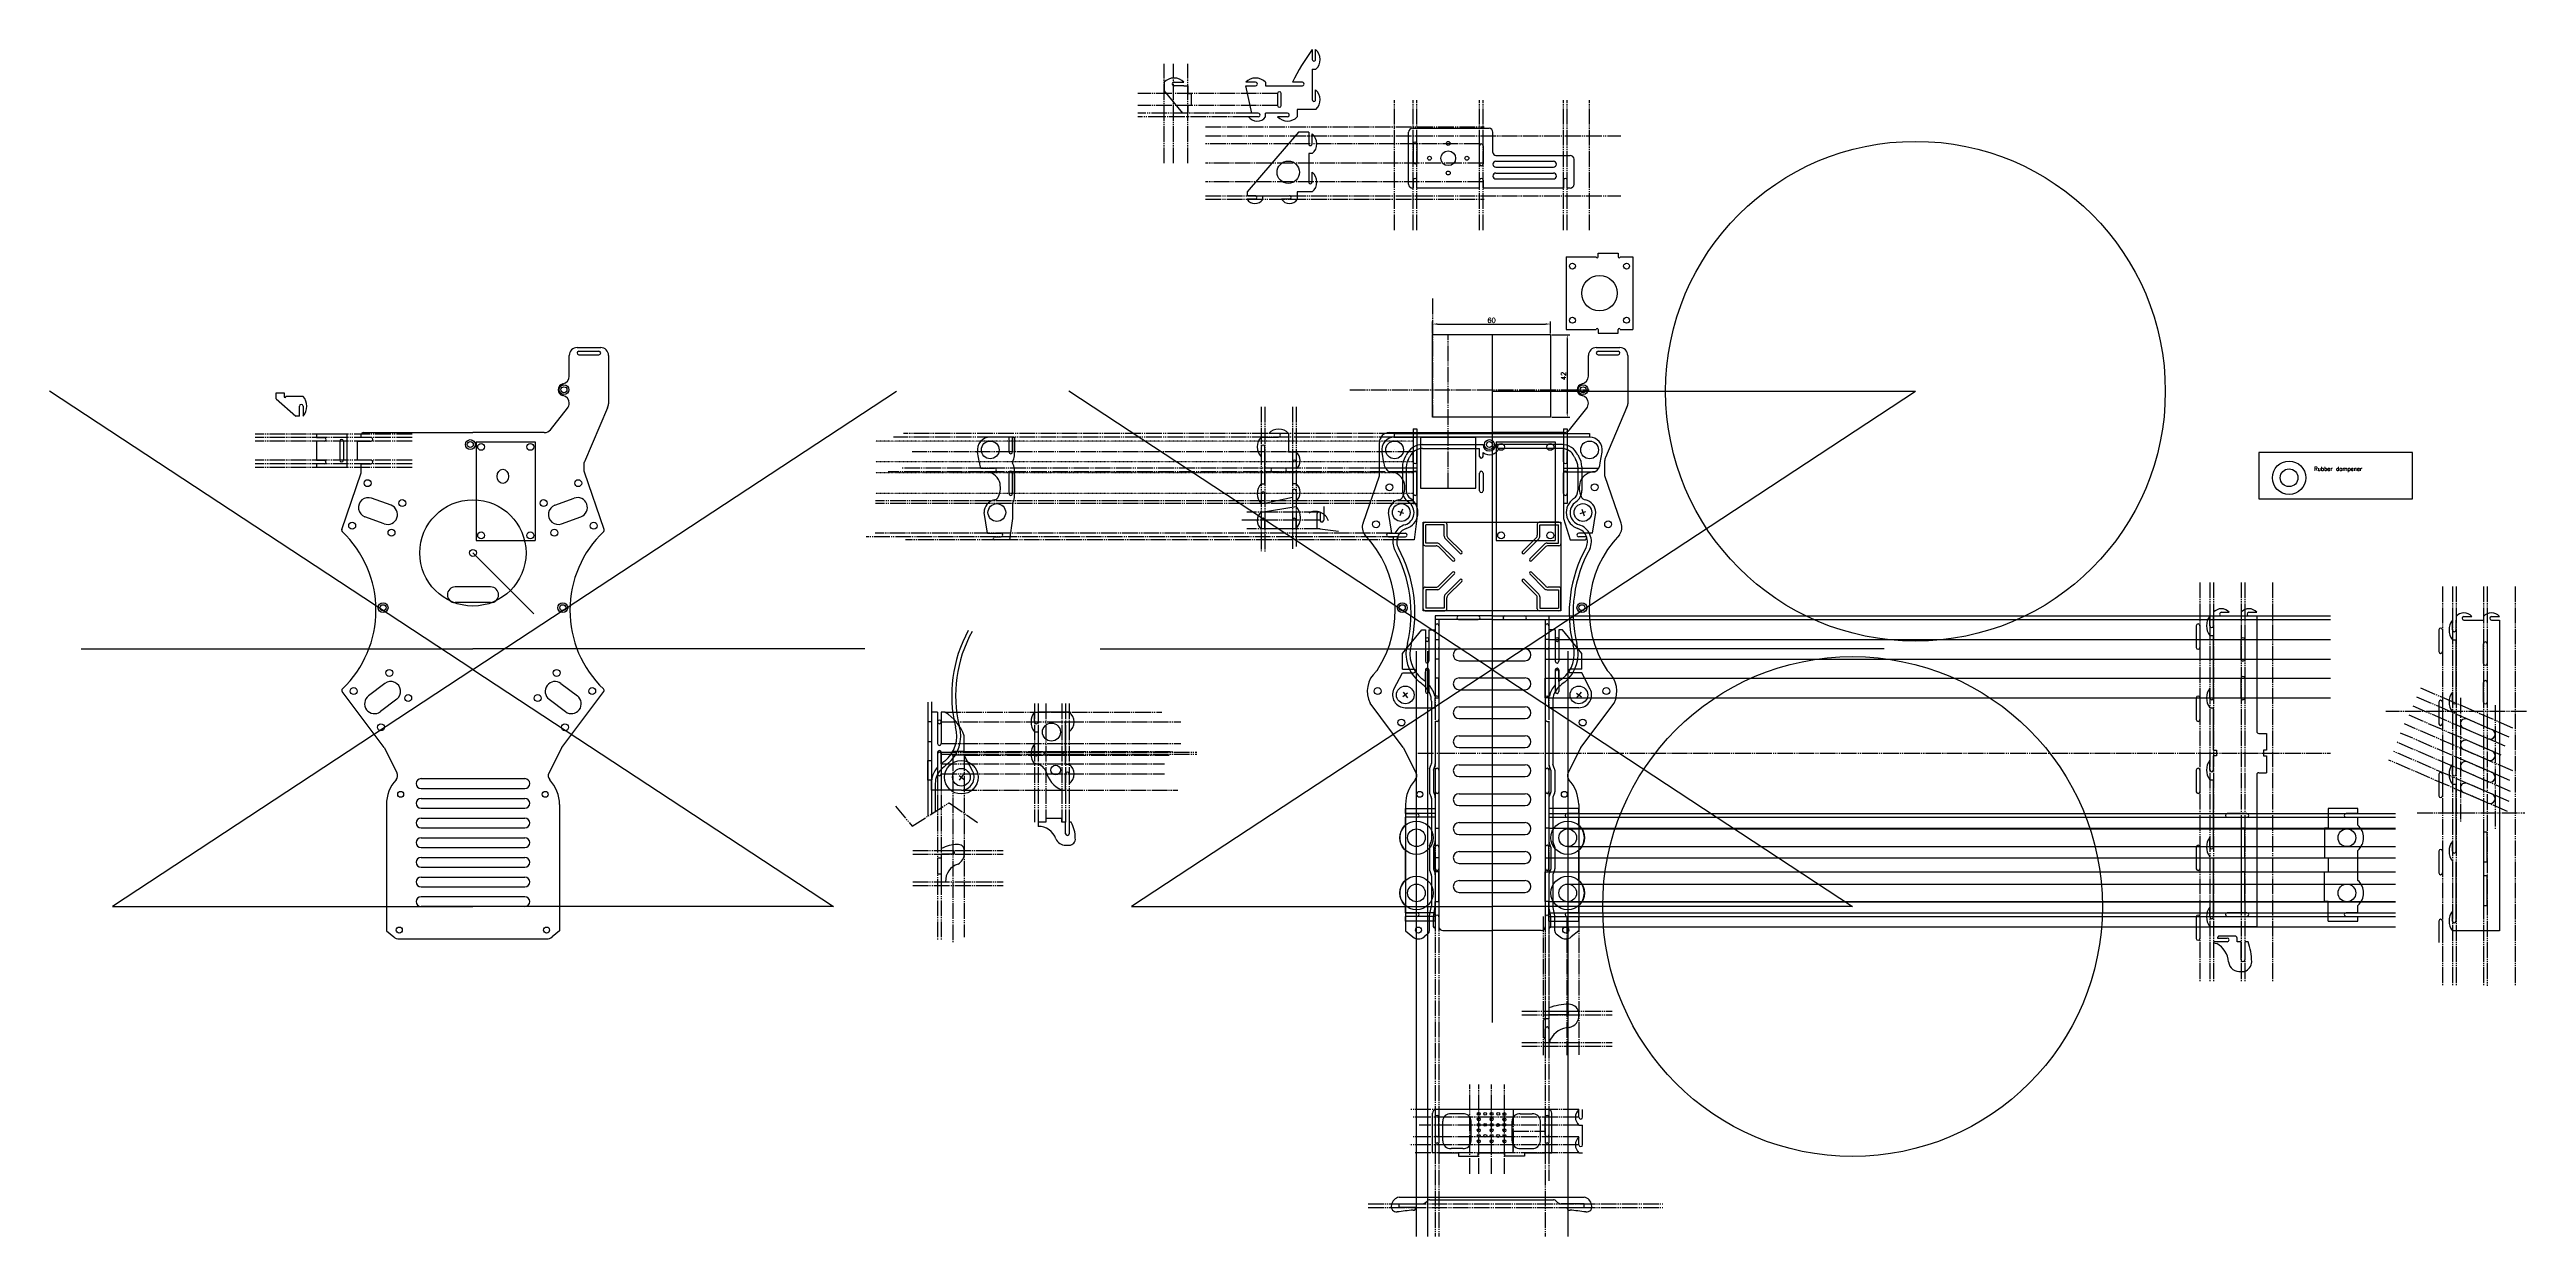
# Model space of a CAD drawing. Extents: x -830 to 1114, y 454 to 1085.
# Drawn here: x -830 to 429, y 454 to 1057 of the extents above; entities that cross this region are included whole.
import ezdxf

# ---------------------------------------------------------------- set-up
doc = ezdxf.new("R2010")
doc.units = 0
doc.header["$MEASUREMENT"] = 0
doc.linetypes.add('DOT2', pattern=[0.125, 0, -0.125])
doc.linetypes.add('JIS_09_08', pattern=[10.75, 8, -0.55, 0.55, -0.55, 0.55, -0.55])
doc.layers.get('0').update_dxf_attribs({"linetype": 'CONTINUOUS'})
doc.layers.get('Defpoints').update_dxf_attribs({"linetype": 'CONTINUOUS'})
for name, color, linetype in [('bottom plate', 80, 'CONTINUOUS'), ('Drawing', 7, 'CONTINUOUS'), ('Drawing @ 1', 7, 'CONTINUOUS'), ('Guidelines', 210, 'JIS_09_08'), ('guidelines2', 220, 'DOT2'), ('Layer1', 210, 'CONTINUOUS'), ('Mid point', 100, 'CONTINUOUS'), ('Second layer', 50, 'CONTINUOUS'), ('top plate', 160, 'CONTINUOUS')]:
    doc.layers.add(name, color=color, linetype=linetype)
doc.layers.add('hidden', color=10, linetype='CONTINUOUS', plot=False)
doc.styles.add('mystyle', font='txt.shx', dxfattribs={"height": 2})
doc.styles.get("Standard").update_dxf_attribs({"font": 'txt.shx'})
doc.dimstyles.new('ISO-25', dxfattribs={"dimtxt": 2.5, "dimasz": 2.5, "dimexe": 1.25, "dimexo": 0.625, "dimtad": 1, "dimtxsty": 'STANDARD', "dimcen": 2.5, "dimadec": 0, "dimazin": 0, "dimtfac": 1, "dimtmove": 0, "dimatfit": 3, "dimfxl": 1, "dimarcsym": 0})

# ---------------------------------------------------------------- blocks, each defined once
blk = doc.blocks.new('*D6')
at = {"color": 0, "lineweight": -2, "transparency": 16777216}
for p, q in [((-126.9, 913), (-126.9, 919.1)), ((-124.4, 917.8), (-69.4, 917.8)), ((-66.9, 913), (-66.9, 919.1))]:
    blk.add_line(p, q, dxfattribs=at)
at = {"color": 0, "transparency": 16777216}
for points in [[(-124.4, 918.2), (-124.4, 917.4), (-126.9, 917.8)], [(-69.4, 918.2), (-69.4, 917.4), (-66.9, 917.8)]]:
    blk.add_solid(points, dxfattribs=at)
at = {"layer": 'Defpoints', "color": 0, "transparency": 16777216}
for p in [(-126.9, 912.4), (-66.9, 917.8), (-66.9, 912.4)]:
    blk.add_point(p, dxfattribs=at)
at = {"color": 0, "transparency": 16777216, "insert": (-96.9, 919.7), "char_height": 2.5, "attachment_point": 5}
blk.add_mtext('60', dxfattribs=at)
blk = doc.blocks.new('*D7')
at = {"color": 0, "lineweight": -2, "transparency": 16777216}
for p, q in [((-66.3, 912.4), (-57.1, 912.4)), ((-58.4, 909.9), (-58.4, 872.9)), ((-66.3, 870.4), (-57.1, 870.4))]:
    blk.add_line(p, q, dxfattribs=at)
at = {"color": 0, "transparency": 16777216}
for points in [[(-58.8, 909.9), (-58, 909.9), (-58.4, 912.4)], [(-58.8, 872.9), (-58, 872.9), (-58.4, 870.4)]]:
    blk.add_solid(points, dxfattribs=at)
at = {"layer": 'Defpoints', "color": 0, "transparency": 16777216}
for p in [(-66.9, 912.4), (-66.9, 870.4), (-58.4, 870.4)]:
    blk.add_point(p, dxfattribs=at)
at = {"color": 0, "transparency": 16777216, "insert": (-60.3, 891.4), "char_height": 2.5, "attachment_point": 5, "rotation": 90}
blk.add_mtext('42', dxfattribs=at)

msp = doc.modelspace()

# ---------------------------------------------------------------- linework, layer by layer
for p, q in [((-103.032, 850.571), (-103.032, 854.571)), ((-101.182, 850.571), (-101.182, 852.461)), ((-103.032, 833.06), (-103.032, 842.06)), ((-101.182, 842.06), (-101.182, 833.06)), ((-659.746, 816.309), (-669.579, 819.888)), ((-656.326, 825.706), (-666.159, 829.285)), ((-573.027, 825.706), (-563.194, 829.285)), ((-569.607, 816.309), (-559.774, 819.888)), ((-141.425, 821.533), (-144.348, 822.597)), ((-142.158, 823.793), (-143.439, 820.273)), ((-51.814, 821.533), (-48.891, 822.597)), ((-51.081, 823.793), (-49.8, 820.273)), ((-131.619, 772.111), (-131.619, 817.111)), ((-131.619, 817.111), (-61.619, 817.111)), ((-61.619, 817.111), (-61.619, 772.111)), ((-61.619, 772.111), (-131.619, 772.111)), ((-659.407, 735.12), (-667.764, 728.823)), ((-569.946, 735.12), (-561.589, 728.823)), ((-141.864, 730.818), (-139.61, 727.826)), ((-51.375, 730.818), (-53.629, 727.826)), ((-653.389, 727.134), (-661.746, 720.837)), ((-575.964, 727.134), (-567.607, 720.837)), ((-139.57, 730.201), (-142.054, 728.329)), ((-53.669, 730.201), (-51.185, 728.329)), ((-659.8, 702.707), (-653.243, 689.574)), ((-569.553, 702.707), (-576.11, 689.574)), ((-141.743, 702.707), (-135.186, 689.574)), ((-51.496, 702.707), (-58.053, 689.574)), ((-367.573, 688.374), (-365.089, 686.502)), ((-365.279, 688.99), (-367.533, 685.999)), ((-143.901, 474.2), (-49.838, 474.2)), ((-143.901, 468.953), (-143.901, 470.753)), ((-143.901, 470.753), (-132.304, 470.753)), ((-135.186, 468.953), (-143.901, 468.953)), ((-128.282, 472.753), (-65.456, 472.753)), ((-49.838, 470.753), (-61.435, 470.753)), ((-58.553, 468.953), (-49.838, 468.953)), ((-49.838, 468.953), (-49.838, 470.753))]:
    msp.add_line(p, q)
for centre, radius in [((-668.199, 836.944), 1.75), ((-561.155, 836.944), 1.75), ((-148.775, 834.85), 1.75), ((-44.464, 834.85), 1.75), ((-650.602, 826.815), 1.75), ((-578.751, 826.815), 1.75), ((-142.798, 822.033), 4.5), ((-50.44, 822.033), 4.5), ((-676.065, 815.331), 1.75), ((-656.074, 811.78), 1.75), ((-573.279, 811.78), 1.75), ((-553.288, 815.331), 1.75), ((-155.615, 816.056), 1.75), ((-37.623, 816.056), 1.75), ((-675.299, 731.284), 1.75), ((-657.22, 740.525), 1.75), ((-572.134, 740.525), 1.75), ((-554.054, 731.284), 1.75), ((-154.742, 731.29), 1.75), ((-140.737, 729.322), 4.5), ((-52.502, 729.322), 4.5), ((-38.497, 731.29), 1.75), ((-647.591, 727.747), 1.75), ((-581.763, 727.747), 1.75), ((-661.457, 712.916), 1.75), ((-567.896, 712.916), 1.75), ((-142.705, 715.317), 1.75), ((-50.534, 715.317), 1.75), ((-366.406, 687.495), 4.5)]:
    msp.add_circle(centre, radius)
for centre, radius, start, end in [((-102.107, 850.571), 0.925, 180, 0), ((-102.107, 842.06), 0.925, 0, 180), ((-102.107, 833.06), 0.925, 180, 0), ((-667.869, 824.586), 5, 70, 250), ((-658.036, 821.007), 5, 250, 70), ((-571.317, 821.007), 5, 110, 290), ((-561.484, 824.586), 5, 290, 110), ((-656.398, 731.127), 5, 307, 127), ((-572.955, 731.127), 5, 53, 233), ((-664.755, 724.83), 5, 127, 307), ((-564.598, 724.83), 5, 233, 53), ((-655.927, 688.234), 3, 317.364484, 26.532584), ((-573.426, 688.234), 3, 153.467416, 222.635516), ((-137.87, 688.234), 3, 317.364484, 26.532584), ((-55.369, 688.234), 3, 153.467416, 222.635516), ((-145.144, 469.321), 2.74, 160.718903, 277.118745), ((-142.883, 469.387), 4.919, 101.937254, 170.188893), ((-128.638, 359.834), 107.985, 94.296075, 98.610241), ((-136.627, 468.953), 1.441, 266.023668, 0), ((-132.429, 474.046), 3.295, 267.825544, 321.548032), ((-128.282, 470.753), 2, 90, 141.548032), ((-65.456, 470.753), 2, 38.451968, 90), ((-61.31, 474.046), 3.295, 218.451968, 272.174456), ((-57.112, 468.953), 1.441, 180, 273.976332), ((-65.101, 359.834), 107.985, 81.389759, 85.703925), ((-50.855, 469.387), 4.919, 9.811107, 78.062746), ((-48.595, 469.321), 2.74, 262.881255, 19.281097)]:
    msp.add_arc(centre, radius, start, end)
at = {"layer": 'bottom plate'}
for p, q in [((-136.668, 847.786), (-136.668, 852.786)), ((-134.818, 847.786), (-134.818, 853.978)), ((-60.27, 847.786), (-60.27, 853.978)), ((-58.42, 847.786), (-58.42, 852.786)), ((-136.668, 842.15), (-136.668, 831.65)), ((-134.818, 831.65), (-134.818, 842.15)), ((-60.27, 831.65), (-60.27, 842.15)), ((-58.42, 842.15), (-58.42, 831.65)), ((-103.619, 769.464), (-113.619, 769.464)), ((-90.119, 769.464), (-80.119, 769.464)), ((-113.619, 767.614), (-103.619, 767.614)), ((-80.119, 767.564), (-90.119, 767.564))]:
    msp.add_line(p, q, dxfattribs=at)
for centre, radius, start, end in [((-135.743, 847.786), 0.925, 180, 0), ((-59.345, 847.786), 0.925, 180, 0), ((-135.743, 842.15), 0.925, 0, 180), ((-135.743, 831.65), 0.925, 180, 0), ((-59.345, 842.15), 0.925, 0, 180), ((-59.345, 831.65), 0.925, 180, 0), ((-113.619, 768.539), 0.925, 90, 270), ((-103.619, 768.539), 0.925, 270, 90), ((-90.119, 768.514), 0.95, 90, 288.683153), ((-80.119, 768.539), 0.925, 270, 90)]:
    msp.add_arc(centre, radius, start, end, dxfattribs=at)
at = {"layer": 'Drawing'}
for p, q in [((-188.07, 1057.287), (-188.07, 1052.287)), ((-188.07, 1047.287), (-188.07, 1031.899)), ((-188.07, 1047.287), (-186.22, 1047.287)), ((-186.32, 1052.287), (-186.32, 1057.287)), ((-216.816, 1040.649), (-221.816, 1040.649)), ((-218.823, 1024.899), (-221.816, 1038.899)), ((-221.816, 1038.899), (-216.816, 1038.899)), ((-211.816, 1040.749), (-211.816, 1038.899)), ((-211.816, 1038.899), (-193.07, 1038.899)), ((-205.66, 1034.899), (-205.66, 1028.899)), ((-203.81, 1028.899), (-203.81, 1034.899)), ((-193.07, 1040.649), (-198.07, 1040.649)), ((-186.32, 1031.899), (-186.32, 1036.899)), ((-215.502, 1023.149), (-220.502, 1023.149)), ((-215.502, 1024.899), (-218.823, 1024.899)), ((-200.638, 1024.899), (-211.774, 1024.899)), ((-211.774, 1023.049), (-211.774, 1024.899)), ((-200.638, 1023.149), (-205.638, 1023.149)), ((-186.22, 1026.899), (-195.638, 1026.899)), ((-195.638, 1026.899), (-195.638, 1023.049)), ((-195.085, 1015.384), (-221.148, 984.996)), ((-189.855, 1015.384), (-195.085, 1015.384)), ((-189.855, 1015.384), (-189.855, 1009.384)), ((-188.105, 1009.384), (-188.105, 1014.384)), ((-139.028, 988.874), (-139.028, 1015.262)), ((-137.028, 1017.262), (-98.182, 1017.262)), ((-136.668, 1009.384), (-136.668, 1000.136)), ((-134.818, 1009.384), (-134.818, 1000.136)), ((-103.032, 999.136), (-103.032, 1008.384)), ((-101.182, 1008.384), (-101.182, 999.136)), ((-96.182, 1005.014), (-96.182, 1015.262)), ((-188.005, 1004.384), (-189.855, 1004.384)), ((-189.855, 1004.384), (-189.855, 989.996)), ((-188.105, 989.996), (-188.105, 994.996)), ((-94.682, 1003.514), (-56.945, 1003.514)), ((-94.682, 1000.514), (-65.46, 1000.514)), ((-94.682, 997.514), (-65.46, 997.514)), ((-54.945, 988.874), (-54.945, 1001.514)), ((-221.148, 984.996), (-221.148, 982.996)), ((-217.148, 982.996), (-221.148, 982.996)), ((-213.148, 981.146), (-213.148, 982.996)), ((-213.148, 982.996), (-199.638, 982.996)), ((-188.005, 984.996), (-195.638, 984.996)), ((-195.638, 984.996), (-195.638, 981.146)), ((-136.668, 986.874), (-137.028, 986.874)), ((-136.668, 990.874), (-136.668, 986.874)), ((-134.818, 986.874), (-134.818, 990.874)), ((-103.032, 986.874), (-134.818, 986.874)), ((-103.032, 986.874), (-103.032, 990.874)), ((-101.182, 990.874), (-101.182, 986.874)), ((-60.27, 986.874), (-101.182, 986.874)), ((-94.682, 994.514), (-65.46, 994.514)), ((-94.682, 991.514), (-65.46, 991.514)), ((-60.27, 990.874), (-60.27, 986.874)), ((-58.42, 986.874), (-58.42, 990.874)), ((-56.945, 986.874), (-58.42, 986.874)), ((-217.148, 981.246), (-221.148, 981.246)), ((-199.638, 981.246), (-203.638, 981.246)), ((-59.018, 951.977), (-59.018, 914.977)), ((-59.018, 951.977), (-43.735, 951.977)), ((-59.018, 951.977), (-43.735, 951.977)), ((-42.735, 951.977), (-42.735, 953.777)), ((-42.735, 953.777), (-32.585, 953.777)), ((-32.585, 953.777), (-32.585, 951.977)), ((-31.585, 951.977), (-25.018, 951.977)), ((-31.585, 951.977), (-28.268, 951.977)), ((-25.018, 951.977), (-25.018, 914.977)), ((-59.018, 914.977), (-43.735, 914.977)), ((-42.735, 914.977), (-42.735, 913.177)), ((-42.735, 913.177), (-32.585, 913.177)), ((-32.585, 913.177), (-32.585, 914.977)), ((-31.585, 914.977), (-25.018, 914.977)), ((-565.718, 891.296), (-565.718, 901.866)), ((-561.718, 905.866), (-549.718, 905.866)), ((-560.793, 904.016), (-550.643, 904.016)), ((-560.793, 902.166), (-550.643, 902.166)), ((-545.718, 901.866), (-545.718, 877.299)), ((-545.718, 901.866), (-545.718, 877.299)), ((-47.66, 891.296), (-47.66, 901.866)), ((-43.66, 905.866), (-31.66, 905.866)), ((-42.735, 904.016), (-32.585, 904.016)), ((-42.735, 902.166), (-32.585, 902.166)), ((-27.66, 901.866), (-27.66, 877.299)), ((-714.707, 879.769), (-714.707, 882.88)), ((-714.707, 882.88), (-710.707, 882.88)), ((-710.707, 882.88), (-710.707, 881.03)), ((-714.707, 879.769), (-704.707, 871.03)), ((-701.007, 881.03), (-709.707, 881.03)), ((-702.857, 871.03), (-704.707, 871.03)), ((-702.857, 871.03), (-702.857, 876.03)), ((-701.007, 876.03), (-701.007, 871.03)), ((-575.276, 864.127), (-566.587, 875.051)), ((-565.718, 877.541), (-565.718, 877.545)), ((-565.718, 877.541), (-565.718, 877.545)), ((-546.333, 875.167), (-557.993, 847.818)), ((-57.219, 864.127), (-48.53, 875.051)), ((-47.66, 877.541), (-47.66, 877.545)), ((-28.276, 875.167), (-39.014, 849.979)), ((-678.844, 861.928), (-694.251, 861.928)), ((-694.251, 861.928), (-694.251, 860.078)), ((-694.251, 860.078), (-690.251, 860.078)), ((-690.251, 858.228), (-694.251, 858.228)), ((-694.251, 858.228), (-694.251, 848.628)), ((-682.401, 858.228), (-682.401, 848.628)), ((-680.551, 858.228), (-680.551, 848.628)), ((-678.844, 861.928), (-678.844, 844.928)), ((-673.289, 858.228), (-666.439, 858.228)), ((-673.289, 848.628), (-673.289, 858.228)), ((-671.439, 860.078), (-671.439, 861.617)), ((-666.439, 860.078), (-671.439, 860.078)), ((-670.439, 862.617), (-614.677, 862.617)), ((-578.407, 862.617), (-614.677, 862.617)), ((-153.904, 840.727), (-153.904, 857.617)), ((-148.9, 862.617), (-96.619, 862.617)), ((-132.925, 860.354), (-132.925, 834.354)), ((-132.925, 860.354), (-104.925, 860.354)), ((-132.363, 856.57), (-101.182, 856.57)), ((-104.925, 834.354), (-104.925, 860.354)), ((-60.35, 862.617), (-96.619, 862.617)), ((-60.876, 856.57), (-94.738, 856.57)), ((-694.251, 848.628), (-690.251, 848.628)), ((-690.251, 846.778), (-694.251, 846.778)), ((-694.251, 846.778), (-694.251, 844.928)), ((-678.844, 844.928), (-694.251, 844.928)), ((-666.439, 848.628), (-673.289, 848.628)), ((-671.439, 842.239), (-671.439, 846.778)), ((-671.439, 846.778), (-666.439, 846.778)), ((-558.073, 842.865), (-558.073, 847.426)), ((-146.169, 853.854), (-146.169, 853.854)), ((-142.24, 845.305), (-142.24, 833.219)), ((-140.24, 845.305), (-140.24, 833.219)), ((-132.001, 854.571), (-103.032, 854.571)), ((-61.238, 854.571), (-93.136, 854.571)), ((-52.999, 845.305), (-52.999, 833.219)), ((-50.999, 845.305), (-50.999, 833.219)), ((-47.07, 853.854), (-47.07, 853.854)), ((-39.335, 840.727), (-39.335, 848.411)), ((293.14, 852.518), (293.14, 828.998)), ((371.167, 852.518), (293.14, 852.518)), ((371.167, 828.998), (371.167, 852.518)), ((-681.403, 813.414), (-671.439, 842.239)), ((-547.95, 813.414), (-558.018, 842.538)), ((-162.212, 816.695), (-153.904, 840.727)), ((-132.925, 834.354), (-104.925, 834.354)), ((-31.027, 816.695), (-39.335, 840.727)), ((293.14, 828.998), (371.167, 828.998)), ((-149.254, 811.512), (-146.043, 811.512)), ((-149.254, 809.662), (-146.787, 809.662)), ((-131.619, 816.111), (-131.619, 806.111)), ((-130.619, 817.111), (-120.619, 817.111)), ((-120.919, 815.811), (-130.319, 815.811)), ((-130.319, 806.411), (-130.319, 815.811)), ((-124.576, 806.411), (-130.319, 806.411)), ((-123.162, 805.825), (-115.752, 798.415)), ((-120.919, 810.067), (-120.919, 815.811)), ((-120.334, 808.653), (-112.924, 801.243)), ((-119.619, 816.111), (-119.619, 810.606)), ((-119.034, 809.192), (-112.004, 802.163)), ((-74.205, 809.192), (-81.234, 802.163)), ((-72.905, 808.653), (-80.315, 801.243)), ((-70.077, 805.825), (-77.487, 798.415)), ((-73.619, 816.111), (-73.619, 810.606)), ((-62.619, 817.111), (-72.619, 817.111)), ((-72.319, 815.811), (-62.919, 815.811)), ((-72.319, 810.067), (-72.319, 815.811)), ((-68.663, 806.411), (-62.919, 806.411)), ((-62.919, 806.411), (-62.919, 815.811)), ((-61.619, 816.111), (-61.619, 806.111)), ((-130.619, 805.111), (-125.115, 805.111)), ((-123.7, 804.525), (-116.671, 797.496)), ((-69.538, 804.525), (-76.567, 797.496)), ((-62.619, 805.111), (-68.124, 805.111)), ((-605.677, 784.225), (-623.677, 784.225)), ((-131.619, 773.111), (-131.619, 783.111)), ((-130.619, 784.111), (-125.115, 784.111)), ((-130.319, 782.811), (-130.319, 773.411)), ((-124.576, 782.811), (-130.319, 782.811)), ((-123.7, 784.696), (-116.671, 791.725)), ((-123.162, 783.396), (-115.752, 790.806)), ((-120.334, 780.568), (-112.924, 787.978)), ((-119.034, 780.029), (-112.004, 787.059)), ((-74.205, 780.029), (-81.234, 787.059)), ((-72.905, 780.568), (-80.315, 787.978)), ((-70.077, 783.396), (-77.487, 790.806)), ((-69.538, 784.696), (-76.567, 791.725)), ((-68.663, 782.811), (-62.919, 782.811)), ((-62.619, 784.111), (-68.124, 784.111)), ((-62.919, 782.811), (-62.919, 773.411)), ((-61.619, 773.111), (-61.619, 783.111)), ((-605.677, 776.225), (-623.677, 776.225)), ((-130.619, 772.111), (-120.619, 772.111)), ((-120.919, 773.411), (-130.319, 773.411)), ((-125.491, 769.464), (-125.485, 728.747)), ((-96.619, 769.464), (-125.491, 769.464)), ((-120.919, 779.154), (-120.919, 773.411)), ((-119.619, 773.111), (-119.619, 778.615)), ((-96.619, 769.464), (-67.748, 769.464)), ((-73.619, 773.111), (-73.619, 778.615)), ((-62.619, 772.111), (-72.619, 772.111)), ((-72.319, 779.154), (-72.319, 773.411)), ((-72.319, 773.411), (-62.919, 773.411)), ((-67.748, 769.464), (-67.754, 728.747)), ((268.244, 764.464), (268.244, 769.464)), ((270.094, 771.314), (270.094, 769.464)), ((270.094, 764.464), (270.094, 769.464)), ((274.094, 771.314), (278.094, 771.314)), ((274.094, 769.464), (284.094, 769.464)), ((284.094, 771.314), (284.094, 769.464)), ((288.094, 771.314), (292.094, 771.314)), ((288.094, 769.464), (292.094, 769.464)), ((292.094, 769.464), (292.094, 710.805)), ((393.403, 769.206), (393.403, 767.356)), ((397.403, 769.206), (401.403, 769.206)), ((407.403, 769.206), (407.403, 767.356)), ((411.403, 769.206), (415.403, 769.206)), ((-130.544, 757.446), (-130.544, 746.446)), ((-128.694, 757.446), (-128.694, 746.446)), ((-96.619, 767.614), (-125.491, 767.614)), ((-125.471, 764.464), (-125.471, 753.464)), ((-123.621, 764.464), (-123.621, 753.464)), ((-96.619, 767.614), (-67.748, 767.614)), ((-69.617, 764.464), (-69.617, 753.464)), ((-67.767, 764.464), (-67.767, 753.464)), ((-64.545, 757.446), (-64.545, 746.446)), ((-62.695, 757.446), (-62.695, 746.446)), ((261.317, 764.464), (261.317, 753.464)), ((263.167, 764.464), (263.167, 753.464)), ((268.244, 759.464), (270.094, 759.464)), ((270.094, 727.822), (270.094, 759.464)), ((284.094, 747.446), (284.094, 757.446)), ((285.944, 757.446), (285.944, 747.446)), ((384.626, 762.356), (384.626, 751.356)), ((386.476, 762.356), (386.476, 751.356)), ((391.553, 762.356), (391.553, 767.356)), ((391.553, 757.356), (393.403, 757.356)), ((393.403, 762.356), (393.403, 767.356)), ((393.403, 725.713), (393.403, 757.356)), ((397.403, 767.356), (407.403, 767.356)), ((411.403, 767.356), (415.403, 767.356)), ((415.403, 767.356), (415.403, 609.456)), ((-113.369, 752.716), (-79.869, 752.716)), ((-113.369, 746.716), (-79.869, 746.716)), ((407.403, 745.337), (407.403, 755.337)), ((409.253, 755.337), (409.253, 745.337)), ((-659.8, 702.707), (-681.147, 731.05)), ((-569.553, 702.707), (-548.206, 731.05)), ((-130.544, 736.127), (-130.544, 741.127)), ((-128.694, 741.127), (-128.694, 734.409)), ((-113.369, 738.002), (-79.869, 738.002)), ((-113.369, 732.002), (-79.869, 732.002)), ((-64.545, 741.127), (-64.545, 734.409)), ((-62.695, 736.127), (-62.695, 741.127)), ((268.244, 727.822), (268.244, 732.822)), ((284.094, 727.822), (284.094, 737.822)), ((285.944, 737.822), (285.944, 727.822)), ((391.553, 725.713), (391.553, 730.713)), ((407.403, 725.713), (407.403, 735.713)), ((409.253, 735.713), (409.253, 725.713)), ((-383.524, 725.737), (-383.524, 667.659)), ((-381.652, 725.787), (-381.659, 668.832)), ((-141.743, 702.707), (-158.6, 725.089)), ((-127.469, 726.223), (-127.457, 694.472)), ((-124.546, 728.747), (-125.744, 728.747)), ((-123.621, 727.822), (-123.621, 716.822)), ((-113.369, 723.287), (-79.869, 723.287)), ((-69.617, 727.822), (-69.617, 716.822)), ((-68.692, 728.747), (-67.495, 728.747)), ((-65.769, 726.223), (-65.781, 694.472)), ((-51.496, 702.707), (-34.639, 725.089)), ((261.317, 727.822), (261.317, 716.822)), ((263.167, 727.822), (263.167, 716.822)), ((268.244, 722.822), (270.094, 722.822)), ((270.094, 701.305), (270.094, 722.822)), ((384.626, 725.713), (384.626, 714.713)), ((386.476, 725.713), (386.476, 714.713)), ((391.553, 720.713), (393.403, 720.713)), ((393.403, 689.07), (393.403, 720.713)), ((-378.449, 715.619), (-378.449, 704.619)), ((-376.599, 715.619), (-376.599, 704.619)), ((-125.484, 715.897), (-125.481, 694.127)), ((-124.546, 715.897), (-125.484, 715.897)), ((-113.369, 717.287), (-79.869, 717.287)), ((-113.369, 708.572), (-79.869, 708.572)), ((-68.692, 715.897), (-67.755, 715.897)), ((-67.755, 715.897), (-67.757, 694.127)), ((293.094, 709.805), (297.094, 709.805)), ((297.094, 709.805), (297.094, 701.305)), ((409.737, 707.053), (397.201, 712.481)), ((411.724, 711.642), (399.187, 717.07)), ((411.724, 700.745), (399.187, 706.173)), ((-378.449, 699.3), (-378.449, 692.582)), ((-376.599, 694.3), (-376.599, 699.3)), ((-128.351, 691.863), (-127.563, 694.029)), ((-126.471, 691.179), (-125.597, 693.585)), ((-113.369, 702.572), (-79.869, 702.572)), ((-113.369, 693.858), (-79.869, 693.858)), ((-66.767, 691.179), (-67.642, 693.585)), ((-64.888, 691.863), (-65.676, 694.029)), ((268.244, 691.179), (268.244, 696.179)), ((270.094, 701.305), (271.594, 701.305)), ((270.094, 691.179), (270.094, 698.305)), ((271.594, 698.305), (270.094, 698.305)), ((271.594, 701.305), (271.594, 698.305)), ((297.094, 701.305), (295.594, 701.305)), ((295.594, 701.305), (295.594, 698.305)), ((295.594, 698.305), (297.094, 698.305)), ((297.094, 698.305), (297.094, 689.805)), ((391.553, 689.07), (391.553, 694.07)), ((409.737, 696.156), (397.201, 701.584)), ((411.724, 689.848), (399.187, 695.276)), ((-641.048, 686.789), (-588.305, 686.789)), ((-641.048, 681.789), (-588.305, 681.789)), ((-379.674, 684.395), (-379.674, 670.081)), ((-128.471, 691.179), (-128.471, 680.179)), ((-126.471, 691.179), (-126.471, 680.179)), ((-126.471, 680.179), (-125.594, 677.767)), ((-125.471, 691.179), (-125.471, 680.179)), ((-123.621, 691.179), (-123.621, 680.179)), ((-113.369, 687.858), (-79.869, 687.858)), ((-69.617, 691.179), (-69.617, 680.179)), ((-67.767, 691.179), (-67.767, 680.179)), ((-66.767, 680.179), (-67.644, 677.767)), ((-66.767, 691.179), (-66.767, 680.179)), ((-64.767, 691.179), (-64.767, 680.179)), ((261.317, 691.179), (261.317, 680.179)), ((263.167, 691.179), (263.167, 680.179)), ((268.244, 686.179), (270.094, 686.179)), ((270.094, 652.034), (270.094, 686.179)), ((292.094, 688.805), (292.094, 611.564)), ((293.094, 689.805), (297.094, 689.805)), ((384.626, 689.07), (384.626, 678.07)), ((386.476, 689.07), (386.476, 678.07)), ((391.553, 684.07), (393.403, 684.07)), ((393.403, 649.925), (393.403, 684.07)), ((409.737, 685.259), (397.201, 690.687)), ((411.724, 678.951), (399.187, 684.379)), ((-658.693, 673.63), (-658.693, 609.397)), ((-641.048, 676.789), (-588.305, 676.789)), ((-641.048, 671.789), (-588.305, 671.789)), ((-570.661, 673.63), (-570.661, 609.397)), ((-140.635, 673.63), (-140.635, 609.397)), ((-125.469, 669.008), (-140.635, 669.008)), ((-128.351, 679.496), (-127.556, 677.31)), ((-127.451, 676.87), (-127.443, 655.568)), ((-125.479, 677.226), (-125.476, 655.124)), ((-113.369, 679.143), (-79.869, 679.143)), ((-113.369, 673.143), (-79.869, 673.143)), ((-67.769, 669.008), (-52.603, 669.008)), ((-67.76, 677.226), (-67.762, 655.124)), ((-65.788, 676.87), (-65.796, 655.568)), ((-64.888, 679.496), (-65.682, 677.31)), ((-52.603, 673.63), (-52.603, 609.397)), ((287.094, 669.008), (277.094, 669.008)), ((409.737, 674.362), (397.201, 679.79)), ((-641.048, 666.789), (-588.305, 666.789)), ((-641.048, 661.789), (-588.305, 661.789)), ((-641.048, 656.789), (-588.305, 656.789)), ((-125.469, 667.158), (-140.635, 667.158)), ((-128.351, 652.717), (-127.563, 654.884)), ((-113.369, 664.428), (-79.869, 664.428)), ((-113.369, 658.428), (-79.869, 658.428)), ((-67.769, 667.158), (-52.603, 667.158)), ((-64.888, 652.717), (-65.676, 654.884)), ((268.244, 652.034), (268.244, 657.034)), ((277.094, 667.158), (287.094, 667.158)), ((285.944, 661.636), (284.094, 661.636)), ((284.094, 661.636), (284.094, 646.636)), ((285.944, 646.636), (285.944, 661.636)), ((391.553, 649.925), (391.553, 654.925)), ((409.253, 659.527), (407.403, 659.527)), ((407.403, 659.527), (407.403, 644.527)), ((409.253, 644.527), (409.253, 659.527)), ((-641.048, 651.789), (-588.305, 651.789)), ((-641.048, 646.789), (-588.305, 646.789)), ((-128.471, 652.034), (-128.471, 641.034)), ((-126.471, 652.034), (-125.597, 654.44)), ((-126.471, 652.034), (-126.471, 641.034)), ((-125.471, 641.034), (-125.471, 652.034)), ((-123.621, 652.034), (-123.621, 641.034)), ((-113.369, 649.714), (-79.869, 649.714)), ((-113.369, 643.714), (-79.869, 643.714)), ((-69.617, 652.034), (-69.617, 641.034)), ((-67.767, 641.034), (-67.767, 652.034)), ((-66.767, 652.034), (-67.642, 654.44)), ((-66.767, 652.034), (-66.767, 641.034)), ((-64.767, 652.034), (-64.767, 641.034)), ((261.317, 652.034), (261.317, 641.034)), ((263.167, 652.034), (263.167, 641.034)), ((270.094, 616.564), (270.094, 646.636)), ((284.094, 646.636), (285.944, 646.636)), ((384.626, 649.925), (384.626, 638.925)), ((386.476, 649.925), (386.476, 638.925)), ((393.403, 614.456), (393.403, 644.527)), ((407.403, 644.527), (409.253, 644.527)), ((-641.048, 641.789), (-588.305, 641.789)), ((-641.048, 636.789), (-588.305, 636.789)), ((-641.048, 631.789), (-588.305, 631.789)), ((-128.351, 640.351), (-127.556, 638.165)), ((-127.436, 637.483), (-127.43, 622.182)), ((-126.471, 641.034), (-125.594, 638.621)), ((-125.474, 637.938), (-125.472, 621.776)), ((-113.369, 634.999), (-79.869, 634.999)), ((-67.765, 637.938), (-67.767, 621.776)), ((-66.767, 641.034), (-67.644, 638.621)), ((-65.803, 637.483), (-65.808, 622.182)), ((-64.888, 640.351), (-65.682, 638.165)), ((285.944, 639.438), (284.094, 639.438)), ((284.094, 639.438), (284.094, 624.438)), ((285.944, 624.438), (285.944, 639.438)), ((409.253, 637.329), (407.403, 637.329)), ((407.403, 637.329), (407.403, 622.329)), ((409.253, 622.329), (409.253, 637.329)), ((-588.305, 626.789), (-641.048, 626.789)), ((-588.305, 621.789), (-641.048, 621.789)), ((-125.469, 618.645), (-140.635, 618.645)), ((-128.452, 617.091), (-127.43, 622.182)), ((-126.471, 616.795), (-125.469, 621.789)), ((-113.369, 628.999), (-79.869, 628.999)), ((-66.767, 616.795), (-67.769, 621.789)), ((-67.769, 618.645), (-52.603, 618.645)), ((-64.787, 617.091), (-65.808, 622.182)), ((268.244, 616.564), (268.244, 621.564)), ((287.094, 618.645), (277.094, 618.645)), ((284.094, 624.438), (285.944, 624.438)), ((391.553, 614.456), (391.553, 619.456)), ((407.403, 622.329), (409.253, 622.329)), ((-658.693, 609.397), (-654.957, 606.357)), ((-652.11, 605.345), (-577.244, 605.345)), ((-570.661, 609.397), (-574.396, 606.357)), ((-125.469, 616.795), (-140.635, 616.795)), ((-140.635, 609.397), (-136.9, 606.357)), ((-129.209, 607.981), (-131.205, 606.357)), ((-128.471, 609.533), (-128.471, 616.894)), ((-126.471, 611.564), (-126.471, 616.795)), ((-125.471, 616.795), (-125.471, 611.564)), ((-125.471, 616.564), (-125.471, 611.564)), ((-123.621, 616.564), (-123.621, 611.564)), ((-123.621, 611.564), (-123.619, 611.564)), ((-121.619, 609.564), (-96.619, 609.564)), ((-71.619, 609.564), (-96.619, 609.564)), ((-69.617, 611.564), (-69.619, 611.564)), ((-69.617, 616.564), (-69.617, 611.564)), ((-67.769, 616.795), (-52.603, 616.795)), ((-67.767, 616.795), (-67.768, 611.564)), ((-67.767, 616.564), (-67.767, 611.564)), ((-66.767, 611.564), (-66.767, 616.795)), ((-64.767, 609.533), (-64.767, 616.894)), ((-64.03, 607.981), (-62.034, 606.357)), ((-52.603, 609.397), (-56.339, 606.357)), ((261.317, 616.564), (261.317, 605.564)), ((263.167, 616.564), (263.167, 605.564)), ((292.094, 611.564), (268.244, 611.564)), ((277.094, 616.795), (287.094, 616.795)), ((384.626, 614.456), (384.626, 603.456)), ((386.476, 614.456), (386.476, 603.456)), ((415.403, 609.456), (391.553, 609.456)), ((-52.444, 514.728), (-52.444, 518.728)), ((-50.594, 514.728), (-50.594, 518.728)), ((-52.444, 510.728), (-50.594, 510.728)), ((-52.444, 500.728), (-52.444, 504.728)), ((-50.594, 500.728), (-50.594, 510.728)), ((-52.444, 496.728), (-50.594, 496.728))]:
    msp.add_line(p, q, dxfattribs=at)
for centre, radius in [((-118.925, 1009.568), 1), ((118.605, 883.644), 127), ((-200.209, 994.92), 5.709), ((-128.425, 1002.068), 1), ((-118.925, 1002.068), 3.75), ((-118.925, 994.568), 1), ((-109.425, 1002.068), 1), ((-55.768, 947.227), 1.5), ((-28.268, 947.227), 1.5), ((-42.018, 933.477), 9), ((-55.768, 919.727), 1.5), ((-28.268, 919.727), 1.5), ((-568.404, 884.42), 1.512), ((-50.347, 884.42), 1.512), ((-616.017, 856.57), 1.512), ((-146.169, 853.854), 4.5), ((-97.96, 856.57), 1.512), ((-47.07, 853.854), 4.5), ((-660.333, 773.673), 1.512), ((-569.02, 773.673), 1.512), ((-142.276, 773.673), 1.512), ((-50.963, 773.673), 1.512), ((86.614, 621.789), 127), ((-651.412, 678.826), 1.512), ((-577.942, 678.826), 1.512), ((-133.354, 678.826), 1.512), ((-59.884, 678.826), 1.512), ((-135.053, 656.764), 8.5), ((-135.053, 656.764), 4.5), ((-58.185, 656.764), 8.5), ((-58.185, 656.764), 4.5), ((-135.053, 628.702), 8.5), ((-135.053, 628.702), 4.5), ((-58.185, 628.702), 8.5), ((-58.185, 628.702), 4.5), ((-652.11, 609.857), 1.512), ((-577.244, 609.857), 1.512), ((-134.052, 609.857), 1.512), ((-59.186, 609.857), 1.512)]:
    msp.add_circle(centre, radius, dxfattribs=at)
for centre, radius, start, end in [((-99.211, 992.556), 109.937, 143.927984, 154.058216), ((-187.195, 1052.237), 0.876, 176.729512, 3.270488), ((-190.654, 1052.243), 6.65, 311.81384, 49.332038), ((-216.768, 1035.889), 6.939, 44.465085, 136.680793), ((-216.746, 1039.774), 0.878, 265.434917, 94.565083), ((-204.735, 1034.899), 0.925, 0, 180), ((-193.02, 1039.774), 0.876, 266.729512, 93.270488), ((-190.654, 1031.855), 6.65, 311.81384, 49.332038), ((-216.1, 1026.416), 5.482, 216.583043, 322.104068), ((-215.452, 1024.024), 0.876, 266.729512, 93.270488), ((-204.735, 1028.899), 0.925, 180, 0), ((-200.59, 1027.909), 6.939, 223.319207, 315.534915), ((-200.588, 1024.024), 0.876, 266.729512, 93.270488), ((-187.195, 1031.849), 0.876, 176.729512, 3.270488), ((-188.98, 1009.334), 0.876, 176.729512, 3.270488), ((-192.107, 1009.343), 6.436, 309.592127, 51.55375), ((-137.028, 1015.262), 2, 90, 180), ((-135.743, 1009.384), 0.925, 0, 180), ((-102.107, 1008.384), 0.925, 0, 180), ((-98.182, 1015.262), 2, 0, 90), ((-192.157, 989.955), 6.468, 309.939148, 51.206729), ((-135.743, 1000.136), 0.925, 180, 0), ((-102.107, 999.136), 0.925, 180, 0), ((-94.75, 1004.947), 1.434, 177.315868, 272.684132), ((-94.682, 999.014), 1.5, 90, 270), ((-65.46, 999.014), 1.5, 270, 90), ((-56.945, 1001.514), 2, 0, 90), ((-217.098, 982.121), 0.876, 266.729512, 93.270488), ((-199.588, 982.121), 0.876, 266.729512, 93.270488), ((-188.98, 989.946), 0.876, 176.729512, 3.270488), ((-137.028, 988.874), 2, 180, 270), ((-135.743, 990.874), 0.925, 0, 180), ((-102.107, 990.874), 0.925, 0, 180), ((-94.682, 993.014), 1.5, 90, 270), ((-65.46, 993.014), 1.5, 270, 90), ((-59.345, 990.874), 0.925, 0, 180), ((-56.945, 988.874), 2, 270, 0), ((-217.116, 983.771), 4.758, 212.062829, 326.504851), ((-199.605, 983.848), 4.8, 212.830897, 325.736783), ((-43.235, 951.977), 0.5, 180, 0), ((-32.085, 951.977), 0.5, 180, 0), ((-43.235, 914.977), 0.5, 0, 180), ((-32.085, 914.977), 0.5, 360, 180), ((-561.718, 901.866), 4, 90, 180), ((-560.793, 903.091), 0.925, 90, 270), ((-550.643, 903.091), 0.925, 270, 90), ((-549.718, 901.866), 4, 0, 90), ((-43.66, 901.866), 4, 90, 180), ((-42.735, 903.091), 0.925, 90, 270), ((-32.585, 903.091), 0.925, 270, 90), ((-31.66, 901.866), 4, 0, 90), ((-568.404, 884.42), 3, 100.813774, 259.186226), ((-569.718, 891.296), 4, 280.813774, 0), ((-569.718, 877.545), 4, 0, 79.186226), ((-50.347, 884.42), 3, 100.813774, 259.186226), ((-51.66, 891.296), 4, 280.813774, 0), ((-51.66, 877.545), 4, 0, 79.186226), ((-710.207, 881.03), 0.5, 180, 0), ((-701.932, 876.03), 0.925, 0, 180), ((-706.688, 876.03), 7.568, 318.650042, 41.349958), ((-569.718, 877.541), 4, 321.499631, 0), ((-569.718, 877.541), 4, 321.499631, 0), ((-549.718, 877.299), 4, 327.784071, 0), ((-549.718, 877.299), 4, 327.784071, 0), ((-51.66, 877.541), 4, 321.499631, 0), ((-31.66, 877.299), 4, 327.784071, 0), ((-690.251, 859.153), 0.925, 270, 90), ((-681.476, 858.228), 0.925, 0, 180), ((-670.439, 861.617), 1, 90, 180), ((-666.439, 859.153), 0.925, 270, 90), ((-578.407, 866.617), 4, 270, 321.499631), ((-148.904, 857.617), 5, 89.956412, 180), ((-131.999, 847.571), 9, 90.011407, 156.086282), ((-97.96, 856.57), 3.222, 179.999994, 359.999971), ((-61.239, 847.571), 9, 23.913718, 89.988593), ((-60.35, 866.617), 4, 270, 321.499631), ((-690.251, 847.703), 0.925, 270, 90), ((-681.476, 848.628), 0.925, 180, 0), ((-666.439, 847.703), 0.925, 270, 90), ((-557.073, 847.426), 1, 156.910575, 180), ((-133.24, 845.305), 9, 146.526631, 180), ((-146.169, 853.854), 6.5, 326.526631, 336.086282), ((-133.24, 845.305), 7, 146.526631, 180), ((-146.169, 853.854), 8.5, 326.526631, 336.086282), ((-131.999, 847.571), 7, 90.011407, 156.086282), ((-97.96, 856.57), 5.222, 231.900738, 337.4824), ((-61.239, 847.571), 7, 23.913718, 89.988593), ((-47.07, 853.854), 8.5, 203.913718, 213.473369), ((-59.999, 845.305), 7, 360, 33.473369), ((-47.07, 853.854), 6.5, 203.913718, 213.473369), ((-59.999, 845.305), 9, 360, 33.473369), ((-35.335, 848.411), 4, 156.910575, 180), ((-557.073, 842.865), 1, 180, 199.070483), ((-135.24, 833.219), 7, 180, 235.951336), ((-135.24, 833.219), 5, 180, 235.951336), ((-57.999, 833.219), 5, 304.048664, 0), ((-57.999, 833.219), 7, 304.048664, 0), ((-186.477, 815.609), 7, 17.59601, 118.776853), ((-142.798, 822.033), 6.5, 287.59601, 55.951336), ((-142.798, 822.033), 8.5, 287.59601, 55.951336), ((-50.44, 822.033), 8.5, 124.048664, 252.40399), ((-50.44, 822.033), 6.5, 124.048664, 252.40399), ((-680.458, 813.087), 1, 160.929517, 226.449036), ((-719.217, 772.317), 55.253, 313.705855, 46.449036), ((-510.136, 772.317), 55.253, 133.550964, 226.294145), ((-548.895, 813.087), 1, 313.550964, 19.070483), ((-156.282, 814.446), 6.342, 159.235191, 216.973959), ((-201.16, 772.317), 55.253, 326.518865, 43.903005), ((-149.287, 810.587), 0.926, 87.95598, 272.04402), ((-138.094, 807.238), 9.025, 164.422351, 205.332287), ((-138.094, 807.238), 9.025, 107.671199, 151.736405), ((-138.113, 807.258), 7, 107.59601, 208.776853), ((-130.619, 816.111), 1, 90, 180), ((-130.619, 806.111), 1, 180, 270), ((-124.576, 804.411), 2, 45, 90), ((-118.919, 810.067), 2, 180, 225), ((-120.619, 816.111), 1, 0, 90), ((-117.619, 810.606), 2, 180, 225), ((-75.619, 810.606), 2, 315, 0), ((-72.619, 816.111), 1, 90, 180), ((-74.319, 810.067), 2, 315, 0), ((-68.663, 804.411), 2, 90, 135), ((-62.619, 816.111), 1, 0, 90), ((-62.619, 806.111), 1, 270, 0), ((-55.126, 807.258), 7, 331.223147, 72.40399), ((-55.145, 807.238), 9.025, 334.667713, 72.328801), ((7.921, 772.317), 55.253, 136.096995, 213.481135), ((-36.956, 814.446), 6.342, 323.026041, 20.764809), ((-204.08, 771.027), 66.262, 346.386007, 29.222488), ((-204.067, 771.031), 68.249, 346.306932, 28.778953), ((-125.115, 803.111), 2, 45, 90), ((-116.212, 797.955), 0.65, 225, 45), ((-112.464, 801.703), 0.65, 225, 45), ((-80.775, 801.703), 0.65, 135, 315), ((-77.027, 797.955), 0.65, 135, 315), ((-68.124, 803.111), 2, 90, 135), ((10.828, 771.031), 68.249, 151.221047, 193.693068), ((10.841, 771.027), 66.262, 150.777512, 193.613993), ((-623.677, 780.225), 4, 90, 270), ((-605.677, 780.225), 4, 270, 90), ((-130.619, 783.111), 1, 90, 180), ((-125.115, 786.111), 2, 270, 315), ((-124.576, 784.811), 2, 270, 315), ((-116.212, 791.266), 0.65, 315, 135), ((-112.464, 787.518), 0.65, 315, 135), ((-80.775, 787.518), 0.65, 45, 225), ((-77.027, 791.266), 0.65, 45, 225), ((-68.663, 784.811), 2, 225, 270), ((-68.124, 786.111), 2, 225, 270), ((-62.619, 783.111), 1, 0, 90), ((-130.619, 773.111), 1, 180, 270), ((-118.919, 779.154), 2, 135, 180), ((-120.619, 773.111), 1, 270, 0), ((-117.619, 778.615), 2, 135, 180), ((-75.619, 778.615), 2, 0, 45), ((-72.619, 773.111), 1, 180, 270), ((-74.319, 779.154), 2, 0, 45), ((-62.619, 773.111), 1, 270, 0), ((274.61, 764.464), 8.095, 141.854824, 218.145176), ((274.094, 767.84), 5.298, 40.975049, 139.024951), ((274.094, 770.389), 0.925, 90, 270), ((288.094, 767.84), 5.298, 40.975049, 139.024951), ((288.094, 770.389), 0.925, 90, 270), ((397.403, 765.731), 5.298, 40.975049, 139.024951), ((397.403, 768.281), 0.925, 90, 270), ((411.403, 765.731), 5.298, 40.975049, 139.024951), ((411.403, 768.281), 0.925, 90, 270), ((-303.076, 729.204), 68.249, 151.221047, 193.693068), ((-303.063, 729.2), 66.262, 150.777512, 193.613993), ((-129.619, 757.446), 0.925, 0, 180), ((-124.546, 764.464), 0.925, 0, 180), ((-68.692, 764.464), 0.925, 0, 180), ((-63.62, 757.446), 0.925, 0, 180), ((262.242, 764.464), 0.925, 0, 180), ((269.169, 764.464), 0.925, 180, 0), ((285.019, 757.446), 0.925, 0, 180), ((385.551, 762.356), 0.925, 0, 180), ((397.919, 762.356), 8.095, 141.854824, 218.145176), ((392.478, 762.356), 0.925, 180, 0), ((408.328, 755.337), 0.925, 0, 180), ((-121.858, 750.284), 18.549, 163.893496, 230.853464), ((-121.858, 750.284), 16.549, 163.893496, 230.853464), ((-129.619, 746.446), 0.925, 180, 0), ((-124.546, 753.464), 0.925, 180, 0), ((-113.369, 749.716), 3, 90, 270), ((-79.869, 749.716), 3, 270, 90), ((-68.692, 753.464), 0.925, 180, 0), ((-63.62, 746.446), 0.925, 180, 0), ((-71.381, 750.284), 16.549, 309.146536, 16.106504), ((-71.381, 750.284), 18.549, 309.146536, 16.106504), ((262.242, 753.464), 0.925, 180, 0), ((285.019, 747.446), 0.925, 180, 0), ((385.551, 751.356), 0.925, 180, 0), ((408.328, 745.337), 0.925, 180, 0), ((-680.348, 731.652), 1, 133.705855, 216.985426), ((-549.005, 731.652), 1, 323.014574, 46.294145), ((-146.526, 731.197), 13.531, 131.951312, 206.831304), ((-157.577, 743.491), 3, 311.951312, 326.518865), ((-145.788, 717.794), 21.842, 45.378398, 55.984005), ((-145.162, 718.49), 22.907, 50.348112, 55.860527), ((-129.619, 741.127), 0.925, 0, 180), ((-137.469, 726.223), 10, 0, 45.378398), ((-137.381, 726.282), 11.896, 11.95741, 43.090128), ((-113.369, 735.002), 3, 90, 270), ((-79.869, 735.002), 3, 270, 90), ((-55.857, 726.282), 11.896, 136.909872, 168.04259), ((-55.769, 726.223), 10, 134.621602, 180), ((-63.62, 741.127), 0.925, 0, 180), ((-47.451, 717.794), 21.842, 124.015995, 134.621602), ((-48.077, 718.49), 22.907, 124.139473, 129.651888), ((-35.662, 743.491), 3, 213.481135, 228.048688), ((-46.713, 731.197), 13.531, 333.168696, 48.048688), ((274.61, 727.822), 8.095, 141.854824, 218.145176), ((285.019, 737.822), 0.925, 0, 180), ((397.919, 725.713), 8.095, 141.854824, 218.145176), ((408.328, 735.713), 0.925, 0, 180), ((-124.546, 727.822), 0.925, 0, 90), ((-113.369, 720.287), 3, 90, 270), ((-79.869, 720.287), 3, 270, 90), ((-68.692, 727.822), 0.925, 90, 180), ((262.242, 727.822), 0.925, 0, 180), ((269.169, 727.822), 0.925, 180, 0), ((285.019, 727.822), 0.925, 180, 0), ((385.551, 725.713), 0.925, 0, 180), ((392.478, 725.713), 0.925, 180, 0), ((408.328, 725.713), 0.925, 180, 0), ((-377.524, 715.619), 0.925, 0, 180), ((-385.285, 708.457), 16.549, 309.146536, 16.106504), ((-385.285, 708.457), 18.549, 309.146536, 16.106504), ((-124.546, 716.822), 0.925, 270, 0), ((-113.369, 705.572), 3, 90, 270), ((-79.869, 705.572), 3, 270, 90), ((-68.692, 716.822), 0.925, 180, 270), ((262.242, 716.822), 0.925, 180, 0), ((293.094, 710.805), 1, 180, 270), ((385.551, 714.713), 0.925, 180, 0), ((398.194, 714.776), 2.5, 66.589401, 246.589401), ((398.194, 703.879), 2.5, 66.589401, 246.589401), ((410.731, 709.348), 2.5, 246.589401, 66.589401), ((-369.762, 684.455), 11.896, 136.909872, 180.285948), ((-377.524, 704.619), 0.925, 180, 0), ((-377.524, 699.3), 0.925, 0, 180), ((-361.355, 675.967), 21.842, 124.015995, 134.621602), ((-361.981, 676.662), 22.907, 124.139473, 129.651888), ((-129.443, 694.713), 2, 340.020446, 0.021517), ((-127.476, 694.269), 2, 340.020446, 0.007371), ((-113.369, 690.858), 3, 90, 270), ((-79.869, 690.858), 3, 270, 90), ((-65.762, 694.269), 2, 179.992629, 199.979554), ((-63.796, 694.713), 2, 179.978483, 199.979554), ((274.61, 691.179), 8.095, 141.854824, 218.145176), ((397.919, 689.07), 8.095, 141.854824, 218.145176), ((398.194, 692.982), 2.5, 66.589401, 246.589401), ((410.731, 698.451), 2.5, 246.589401, 66.589401), ((-639.878, 673.458), 18.815, 137.364484, 179.478415), ((-641.048, 684.289), 2.5, 90, 270), ((-588.305, 684.289), 2.5, 270, 90), ((-589.475, 673.458), 18.815, 0.521585, 42.635516), ((-369.674, 684.395), 10, 134.621602, 180), ((-121.821, 673.458), 18.815, 137.364484, 179.478415), ((-126.471, 691.179), 2, 160.020446, 180), ((-126.471, 680.179), 2, 180, 199.979554), ((-124.546, 691.179), 0.925, 0, 180), ((-124.546, 680.179), 0.925, 180, 0), ((-68.692, 691.179), 0.925, 0, 180), ((-68.692, 680.179), 0.925, 180, 0), ((-66.767, 691.179), 2, 0, 19.979554), ((-66.767, 680.179), 2, 340.020446, 0), ((-71.418, 673.458), 18.815, 0.521585, 42.635516), ((262.242, 691.179), 0.925, 0, 180), ((262.242, 680.179), 0.925, 180, 0), ((269.169, 691.179), 0.925, 180, 0), ((293.094, 688.805), 1, 90, 180), ((385.551, 689.07), 0.925, 0, 180), ((392.478, 689.07), 0.925, 180, 0), ((398.194, 682.084), 2.5, 66.589401, 246.589401), ((410.731, 687.554), 2.5, 246.589401, 66.589401), ((-641.048, 674.289), 2.5, 90, 270), ((-588.305, 674.289), 2.5, 270, 90), ((-129.436, 676.627), 2, 0.021517, 19.979554), ((-127.474, 677.083), 2, 0.007371, 19.976086), ((-113.369, 676.143), 3, 90, 270), ((-79.869, 676.143), 3, 270, 90), ((-65.765, 677.083), 2, 160.023914, 179.992629), ((-63.803, 676.627), 2, 160.020446, 179.978483), ((277.094, 668.083), 0.925, 90, 270), ((287.094, 668.083), 0.925, 270, 90), ((385.551, 678.07), 0.925, 180, 0), ((410.731, 676.657), 2.5, 246.589401, 66.589401), ((-641.048, 664.289), 2.5, 90, 270), ((-641.048, 654.289), 2.5, 90, 270), ((-588.305, 664.289), 2.5, 270, 90), ((-588.305, 654.289), 2.5, 270, 90), ((-129.443, 655.568), 2, 340.020446, 0.021517), ((-127.476, 655.123), 2, 340.020446, 0.007371), ((-113.369, 661.428), 3, 90, 270), ((-79.869, 661.428), 3, 270, 90), ((-65.762, 655.123), 2, 179.992629, 199.979554), ((-63.796, 655.568), 2, 179.978483, 199.979554), ((274.61, 652.034), 8.095, 141.854824, 218.145176), ((397.919, 649.925), 8.095, 141.854824, 218.145176), ((-641.048, 644.289), 2.5, 90, 270), ((-588.305, 644.289), 2.5, 270, 90), ((-126.471, 652.034), 2, 160.020446, 180), ((-124.546, 652.034), 0.925, 0, 180), ((-113.369, 646.714), 3, 90, 270), ((-79.869, 646.714), 3, 270, 90), ((-68.692, 652.034), 0.925, 0, 180), ((-66.767, 652.034), 2, 0, 19.979554), ((262.242, 652.034), 0.925, 0, 180), ((269.169, 652.034), 0.925, 180, 0), ((385.551, 649.925), 0.925, 0, 180), ((392.478, 649.925), 0.925, 180, 0), ((-641.048, 634.289), 2.5, 90, 270), ((-588.305, 634.289), 2.5, 270, 90), ((-126.471, 641.034), 2, 180, 199.979554), ((-129.436, 637.482), 2, 0.021517, 19.979554), ((-127.474, 637.938), 2, 0.007371, 19.976086), ((-124.546, 641.034), 0.925, 180, 0), ((-113.369, 631.999), 3, 90, 270), ((-79.869, 631.999), 3, 270, 90), ((-68.692, 641.034), 0.925, 180, 0), ((-65.765, 637.938), 2, 160.023914, 179.992629), ((-63.803, 637.482), 2, 160.020446, 179.978483), ((-66.767, 641.034), 2, 340.020446, 0), ((262.242, 641.034), 0.925, 180, 0), ((385.551, 638.925), 0.925, 180, 0), ((-641.048, 624.289), 2.5, 90, 270), ((-588.305, 624.289), 2.5, 270, 90), ((-127.471, 616.894), 1, 168.656046, 180), ((-124.546, 616.564), 0.925, 0, 180), ((-68.692, 616.564), 0.925, 0, 180), ((-65.767, 616.894), 1, 0, 11.343954), ((262.242, 616.564), 0.925, 0, 180), ((274.61, 616.564), 8.095, 141.854824, 218.145176), ((277.094, 617.72), 0.925, 90, 270), ((287.094, 617.72), 0.925, 270, 90), ((397.919, 614.456), 8.095, 141.854824, 218.145176), ((-652.11, 609.857), 4.512, 230.866673, 270), ((-577.244, 609.857), 4.512, 270, 309.133327), ((-134.052, 609.857), 4.512, 230.866673, 309.133327), ((-130.471, 609.533), 2, 309.133327, 0), ((-125.971, 611.564), 0.5, 180, 2.989342), ((-121.619, 611.564), 2, 180, 270), ((-71.619, 611.564), 2, 270, 0), ((-67.268, 611.564), 0.5, 177.010658, 0), ((-62.767, 609.533), 2, 180, 230.866673), ((-59.186, 609.857), 4.512, 230.866673, 309.133327), ((262.242, 605.564), 0.925, 180, 0), ((269.169, 616.564), 0.925, 180, 0), ((385.551, 614.456), 0.925, 0, 180), ((392.478, 614.456), 0.925, 180, 0), ((-48.97, 514.728), 5.298, 130.975049, 229.024951), ((-48.97, 500.728), 5.298, 130.975049, 229.024951), ((-51.519, 514.728), 0.925, 180, 0), ((-51.519, 500.728), 0.925, 180, 0)]:
    msp.add_arc(centre, radius, start, end, dxfattribs=at)
msp.add_ellipse((-599.502, 840.389), major_axis=(0, -3.595), ratio=0.81064292, dxfattribs=at)
at = {"layer": 'Guidelines'}
for p, q in [((-263.29, 999.557), (-263.29, 1050.085)), ((-258.594, 999.557), (-258.594, 1050.085)), ((-251.361, 999.557), (-251.361, 1050.085)), ((-205.66, 1034.899), (-276.771, 1034.899)), ((-205.66, 1028.899), (-276.771, 1028.899)), ((-218.823, 1024.899), (-276.771, 1024.899)), ((-220.502, 1023.049), (-276.771, 1023.049)), ((-146.169, 965.524), (-146.169, 1031.653)), ((-136.668, 965.524), (-136.668, 1031.653)), ((-134.818, 965.524), (-134.818, 1031.653)), ((-103.032, 965.524), (-103.032, 1031.653)), ((-101.182, 965.524), (-101.182, 1031.653)), ((-60.27, 965.524), (-60.27, 1031.653)), ((-58.42, 965.524), (-58.42, 1031.653)), ((-47.07, 965.524), (-47.07, 1031.653)), ((-242.254, 1017.996), (-100.668, 1017.996)), ((-242.254, 1013.384), (-31.115, 1013.384)), ((-103.032, 1009.384), (-242.254, 1009.384)), ((-101.182, 999.496), (-242.254, 999.496)), ((-101.182, 989.996), (-242.254, 989.996)), ((-242.254, 982.996), (-31.115, 982.996)), ((-242.254, 981.246), (-100.668, 981.246)), ((-126.925, 930.729), (-126.925, 870.42)), ((-118.925, 834.354), (-118.925, 912.441)), ((-168.925, 884.42), (-47.307, 884.42)), ((-213.974, 875.734), (-213.974, 802.386)), ((-212.124, 875.734), (-212.124, 802.207)), ((-198.124, 875.734), (-198.124, 803.55)), ((-196.274, 875.734), (-196.274, 804.758)), ((-645.612, 861.928), (-725.376, 861.928)), ((-645.612, 860.078), (-725.376, 860.078)), ((-645.612, 858.228), (-725.376, 858.228)), ((-146.169, 860.354), (-400.894, 860.354)), ((-146.169, 862.204), (-395.797, 862.204)), ((-645.612, 848.628), (-725.376, 848.628)), ((-645.612, 846.778), (-725.376, 846.778)), ((-645.612, 844.928), (-725.376, 844.928)), ((-150.856, 844.614), (-396.653, 844.614)), ((-136.668, 852.786), (-391.394, 852.786)), ((-150.898, 842.764), (-403.656, 842.764)), ((-136.668, 827.922), (-410.034, 827.922)), ((-136.668, 826.608), (-410.034, 826.608)), ((-184.073, 822.184), (-221.296, 822.184)), ((-144.687, 809.662), (-414.824, 809.662)), ((-147.599, 811.512), (-410.176, 811.512)), ((-143.963, 808.213), (-394.742, 808.213)), ((-184.073, 818.202), (-223.847, 818.202)), ((-184.073, 813.777), (-221.351, 813.777)), ((263.167, 786.551), (263.167, 583.658)), ((268.244, 786.551), (268.244, 583.658)), ((270.094, 786.551), (270.094, 583.658)), ((284.094, 786.551), (284.094, 583.658)), ((285.944, 786.551), (285.944, 583.658)), ((300.094, 786.551), (300.094, 583.658)), ((386.476, 784.442), (386.476, 581.55)), ((391.553, 784.442), (391.553, 581.55)), ((393.403, 784.442), (393.403, 581.55)), ((407.403, 784.442), (407.403, 581.55)), ((409.253, 784.442), (409.253, 700.467)), ((423.403, 784.442), (423.403, 581.55)), ((-125.491, 767.614), (-125.491, 454.165)), ((-123.619, 767.564), (-123.619, 454.165)), ((-69.619, 767.564), (-69.619, 454.165)), ((-67.748, 767.614), (-67.748, 482.47)), ((422.313, 712.506), (375.153, 732.924)), ((-374.749, 720.619), (-264.552, 720.619)), ((-329.251, 724.951), (-329.251, 664.661)), ((-327.401, 724.951), (-327.401, 664.661)), ((-323.401, 724.951), (-323.401, 664.661)), ((-315.401, 724.951), (-315.401, 664.661)), ((-313.401, 724.951), (-313.401, 664.661)), ((-311.551, 724.951), (-311.551, 664.661)), ((429.18, 720.842), (357.618, 720.842)), ((416.354, 698.74), (369.193, 719.159)), ((418.34, 703.329), (371.18, 723.747)), ((420.327, 707.917), (373.166, 728.336)), ((395.694, 727.82), (395.694, 664.885)), ((413.231, 724.183), (413.231, 661.249)), ((-376.599, 715.619), (-254.772, 715.619)), ((421.132, 680.326), (363.233, 705.394)), ((420.759, 685.936), (365.22, 709.982)), ((422.179, 690.77), (367.206, 714.571)), ((-378.449, 700.191), (-378.449, 604.806)), ((-376.599, 704.619), (-254.772, 704.619)), ((-376.599, 700.191), (-376.599, 604.806)), ((-376.599, 700.191), (-246.678, 700.191)), ((-376.599, 699.3), (-246.678, 699.3)), ((-376.599, 694.3), (-263.204, 694.3)), ((-370.755, 698.743), (-370.755, 603.38)), ((-364.911, 700.593), (-258.642, 700.593)), ((-364.911, 698.743), (-364.911, 606.23)), ((-364.911, 698.743), (-260.837, 698.743)), ((-134.334, 699.805), (329.541, 699.805)), ((419.585, 670.099), (359.26, 696.217)), ((420.418, 675.187), (361.247, 700.805)), ((409.253, 700.467), (409.253, 581.55)), ((-376.599, 689.191), (-263.204, 689.191)), ((-366.406, 680.995), (-256.278, 680.995)), ((-399.828, 672.817), (-391.434, 662.683)), ((-391.434, 662.683), (-372.548, 674.564)), ((-372.548, 674.564), (-358.209, 664.43)), ((373.599, 669.371), (428.399, 669.371)), ((-391.134, 650.259), (-345.126, 650.259)), ((-391.134, 648.409), (-345.126, 648.409)), ((-391.134, 634.409), (-345.126, 634.409)), ((-391.134, 632.559), (-345.126, 632.559)), ((-70.617, 616.795), (-70.617, 546.348)), ((-69.617, 616.795), (-69.617, 546.348)), ((-67.767, 616.795), (-67.767, 546.348)), ((-58.603, 616.795), (-58.603, 546.251)), ((-52.603, 616.795), (-52.603, 546.445)), ((-81.571, 568.597), (-35.564, 568.597)), ((-81.571, 566.747), (-35.564, 566.747)), ((-81.571, 552.747), (-35.564, 552.747)), ((-81.571, 550.897), (-35.564, 550.897)), ((-107.869, 485.992), (-107.869, 531.317)), ((-103.369, 485.992), (-103.369, 531.317)), ((-96.869, 485.992), (-96.869, 531.317)), ((-90.369, 485.992), (-90.369, 531.317)), ((-52.444, 518.728), (-138.048, 518.728)), ((-85.869, 518.728), (-85.869, 496.728)), ((-52.444, 504.728), (-136.763, 504.728)), ((-52.444, 514.728), (-136.678, 514.728)), ((-52.444, 510.728), (-133.765, 510.728)), ((-85.869, 496.728), (-85.869, 508.654)), ((-85.869, 507.728), (-69.598, 507.728)), ((-52.444, 500.728), (-138.477, 500.728)), ((-52.444, 496.728), (-135.735, 496.728)), ((-159.624, 470.753), (-9.81, 470.753)), ((-159.624, 468.953), (-9.81, 468.953))]:
    msp.add_line(p, q, dxfattribs=at)
at = {"layer": 'guidelines2'}
for p, q in [((-136.668, 858.286), (-410.034, 858.286)), ((-136.668, 847.786), (-410.034, 847.786)), ((-136.668, 842.15), (-410.034, 842.15)), ((-136.668, 831.65), (-410.034, 831.65))]:
    msp.add_line(p, q, dxfattribs=at)
at = {"layer": 'hidden'}
for p, q in [((-126.925, 870.42), (-126.925, 912.42)), ((-126.925, 912.42), (-66.925, 912.42)), ((-66.925, 912.42), (-66.925, 870.42)), ((-66.925, 870.42), (-126.925, 870.42)), ((-613.002, 857.889), (-583.002, 857.889)), ((-613.002, 857.889), (-613.002, 807.889)), ((-583.002, 857.889), (-583.002, 807.889)), ((-94.521, 857.889), (-64.521, 857.889)), ((-94.521, 857.889), (-94.521, 807.889)), ((-64.521, 857.889), (-64.521, 807.889)), ((-613.002, 807.889), (-583.002, 807.889)), ((-94.521, 807.889), (-64.521, 807.889)), ((-614.677, 801.497), (-583.653, 770.474)), ((-123.619, 767.564), (-123.619, 611.564)), ((-69.619, 767.564), (-69.619, 611.564))]:
    msp.add_line(p, q, dxfattribs=at)
for centre, radius in [((-568.404, 884.42), 2.5), ((-50.347, 884.42), 2.5), ((-616.017, 856.57), 2.5), ((-97.96, 856.57), 2.5), ((308.521, 839.685), 8.5), ((308.521, 839.685), 4.5), ((-614.677, 801.497), 27), ((-660.333, 773.673), 2.5), ((-569.02, 773.673), 2.5), ((-142.276, 773.673), 2.5), ((-50.963, 773.673), 2.5), ((-366.406, 687.495), 8.5), ((-366.406, 687.495), 4.5)]:
    msp.add_circle(centre, radius, dxfattribs=at)
at = {"layer": 'Layer1'}
for p, q in [((-96.619, 912.441), (-96.619, 562.818)), ((-67.748, 769.464), (329.541, 769.464)), ((-67.748, 767.614), (329.541, 767.614)), ((-67.748, 757.446), (329.541, 757.446)), ((-67.75, 747.446), (329.541, 747.446)), ((-67.75, 737.822), (329.541, 737.822)), ((-67.754, 727.822), (329.541, 727.822)), ((-52.603, 669.008), (362.672, 669.008)), ((-67.762, 661.636), (362.672, 661.636)), ((-58.185, 661.264), (362.672, 661.264)), ((-52.603, 667.158), (362.672, 667.158)), ((-67.764, 646.636), (362.672, 646.636)), ((-58.185, 652.264), (362.672, 652.264)), ((-67.764, 639.438), (362.672, 639.438)), ((-58.185, 633.202), (362.672, 633.202)), ((-67.769, 624.438), (362.672, 624.438)), ((-58.185, 624.202), (362.672, 624.202)), ((-52.603, 618.645), (362.672, 618.645)), ((-67.769, 611.564), (362.672, 611.564)), ((-52.603, 616.795), (362.672, 616.795))]:
    msp.add_line(p, q, dxfattribs=at)
at = {"layer": 'Mid point'}
for p, q in [((-614.677, 742.205), (-829.901, 883.644)), ((-614.677, 742.205), (-399.453, 883.644)), ((-96.619, 742.205), (-311.843, 883.644)), ((-96.619, 742.205), (118.605, 883.644)), ((-96.619, 883.644), (118.605, 883.644)), ((-813.905, 752.716), (-614.677, 752.716)), ((-415.448, 752.716), (-614.677, 752.716)), ((-295.848, 752.716), (-96.619, 752.716)), ((102.61, 752.716), (-96.619, 752.716)), ((-614.677, 742.205), (-797.91, 621.789)), ((-614.677, 742.205), (-431.443, 621.789)), ((-96.619, 742.205), (-279.853, 621.789)), ((-96.619, 742.205), (86.614, 621.789)), ((-797.91, 621.789), (-614.677, 621.789)), ((-431.443, 621.789), (-614.677, 621.789)), ((-279.853, 621.789), (-96.619, 621.789)), ((86.614, 621.789), (-96.619, 621.789))]:
    msp.add_line(p, q, dxfattribs=at)
at = {"layer": 'Second layer'}
for p, q in [((-263.29, 1040.749), (-263.29, 1036.471)), ((-253.861, 1024.899), (-263.29, 1036.471)), ((-258.29, 1040.749), (-253.29, 1040.749)), ((-253.29, 1038.899), (-258.29, 1038.899)), ((-253.29, 1038.899), (-251.361, 1038.899)), ((-251.361, 1038.899), (-251.361, 1034.899)), ((-251.361, 1034.899), (-249.511, 1034.899)), ((-249.511, 1034.899), (-249.511, 1028.899)), ((-251.361, 1024.899), (-253.861, 1024.899)), ((-249.511, 1028.899), (-251.361, 1028.899)), ((-251.361, 1028.899), (-251.361, 1024.899)), ((-342.236, 860.354), (-351.737, 860.354)), ((-342.236, 860.354), (-342.236, 852.786)), ((-340.386, 852.786), (-340.386, 860.354)), ((-340.386, 860.354), (-340.386, 852.786)), ((-340.386, 860.354), (-339.245, 860.354)), ((-213.974, 860.354), (-205.124, 860.354)), ((-205.124, 862.204), (-210.124, 862.204)), ((-200.124, 862.204), (-200.124, 852.786)), ((-146.169, 859.94), (-146.169, 862.204)), ((-146.169, 862.204), (-47.07, 862.204)), ((-146.169, 860.354), (-134.818, 860.354)), ((-47.07, 860.354), (-146.169, 860.354)), ((-136.668, 864.617), (-136.668, 826.608)), ((-136.668, 864.617), (-134.818, 864.617)), ((-134.818, 864.617), (-134.818, 819.055)), ((-60.27, 864.617), (-60.27, 819.055)), ((-60.27, 864.617), (-58.42, 864.617)), ((-47.07, 860.354), (-60.27, 860.354)), ((-58.42, 864.617), (-58.42, 826.608)), ((-47.07, 862.204), (-47.07, 860.354)), ((-357.212, 847.28), (-358.145, 852.763)), ((-356.424, 844.614), (-349.47, 844.614)), ((-340.386, 847.786), (-340.386, 847.15)), ((-213.974, 855.354), (-213.974, 850.354)), ((-212.124, 836.608), (-212.124, 855.354)), ((-202.124, 844.614), (-208.124, 844.614)), ((-200.124, 852.786), (-196.274, 852.786)), ((-198.124, 847.786), (-198.124, 836.65)), ((-196.274, 847.786), (-196.274, 844.058)), ((-151.644, 847.28), (-152.577, 852.763)), ((-134.818, 844.614), (-150.906, 844.614)), ((-60.27, 844.614), (-42.333, 844.614)), ((-41.595, 847.28), (-40.662, 852.763)), ((-349.47, 842.764), (-354.166, 842.764)), ((-342.236, 842.15), (-342.236, 831.65)), ((-340.386, 831.65), (-340.386, 842.15)), ((-340.386, 842.15), (-340.386, 831.65)), ((-213.974, 836.608), (-212.124, 836.608)), ((-213.974, 831.608), (-213.974, 826.608)), ((-212.124, 826.608), (-212.124, 831.608)), ((-208.124, 842.764), (-202.124, 842.764)), ((-196.274, 836.65), (-198.124, 836.65)), ((-198.124, 832.922), (-198.124, 829.601)), ((-196.274, 832.922), (-196.274, 827.922)), ((-134.818, 842.764), (-148.868, 842.764)), ((-60.27, 842.764), (-44.371, 842.764)), ((-353.167, 811.512), (-354.866, 822.033)), ((-340.386, 819.055), (-341.849, 808.213)), ((-340.386, 826.65), (-340.386, 819.055)), ((-213.974, 822.184), (-196.274, 825.095)), ((-198.124, 829.601), (-212.124, 826.608)), ((-185.522, 813.777), (-185.522, 821.459)), ((-184.073, 822.184), (-184.798, 822.184)), ((-184.073, 822.184), (-184.073, 818.136)), ((-182.223, 825.095), (-182.223, 818.202)), ((-147.599, 811.512), (-149.298, 822.033)), ((-136.668, 826.608), (-134.818, 826.608)), ((-134.818, 819.055), (-136.281, 808.213)), ((-58.42, 826.608), (-60.27, 826.608)), ((-60.27, 819.055), (-56.958, 808.213)), ((-45.64, 811.512), (-43.94, 822.033)), ((-353.167, 811.512), (-346.273, 811.512)), ((-350.255, 809.662), (-346.207, 809.662)), ((-341.849, 808.213), (-349.531, 808.213)), ((-213.974, 818.202), (-213.974, 813.777)), ((-212.124, 813.777), (-212.124, 818.202)), ((-198.124, 813.777), (-212.124, 813.777)), ((-198.124, 818.202), (-198.124, 813.777)), ((-196.274, 813.777), (-196.274, 818.202)), ((-174.68, 812.315), (-185.522, 813.777)), ((-147.599, 811.512), (-140.705, 811.512)), ((-144.687, 809.662), (-140.639, 809.662)), ((-144.687, 809.662), (-144.687, 808.937)), ((-136.281, 808.213), (-143.963, 808.213)), ((-56.958, 808.213), (-49.276, 808.213)), ((-48.552, 809.662), (-52.6, 809.662)), ((-45.64, 811.512), (-52.534, 811.512)), ((-48.552, 809.662), (-48.552, 808.937)), ((-142.232, 750.4), (-132.394, 762.446)), ((-132.394, 762.446), (-130.544, 762.446)), ((-130.544, 762.446), (-130.544, 757.446)), ((-128.694, 762.446), (-125.49, 762.446)), ((-128.694, 762.446), (-128.694, 757.446)), ((-125.49, 762.446), (-125.49, 757.446)), ((-125.49, 757.446), (-123.619, 757.446)), ((-123.619, 757.446), (-123.619, 747.446)), ((-67.748, 757.446), (-69.619, 757.446)), ((-69.619, 757.446), (-69.619, 747.446)), ((-64.545, 762.446), (-67.748, 762.446)), ((-67.748, 762.446), (-67.748, 757.446)), ((-64.545, 762.446), (-64.545, 757.446)), ((-60.845, 762.446), (-62.695, 762.446)), ((-62.695, 762.446), (-62.695, 757.446)), ((-51.007, 750.4), (-60.845, 762.446)), ((-142.232, 742.42), (-142.232, 750.4)), ((-135.186, 751.566), (-135.186, 454.165)), ((-129.398, 751.566), (-129.398, 454.165)), ((-123.619, 747.446), (-125.488, 747.446)), ((-125.488, 747.446), (-125.488, 737.822)), ((-69.619, 747.446), (-67.75, 747.446)), ((-67.75, 747.446), (-67.75, 737.822)), ((-58.053, 751.566), (-58.053, 454.165)), ((-51.007, 742.42), (-51.007, 750.4)), ((-146.509, 732.311), (-142.232, 740.57)), ((-142.232, 742.42), (-136.388, 742.42)), ((-142.232, 740.57), (-136.388, 740.57)), ((-130.544, 742.018), (-130.544, 731.018)), ((-128.694, 742.018), (-128.694, 731.018)), ((-123.619, 737.822), (-125.487, 737.822)), ((-123.619, 727.822), (-123.619, 737.822)), ((-69.619, 727.822), (-69.619, 737.822)), ((-69.619, 737.822), (-67.752, 737.822)), ((-64.545, 742.018), (-64.545, 731.018)), ((-62.695, 742.018), (-62.695, 731.018)), ((-51.007, 742.42), (-56.851, 742.42)), ((-51.007, 740.57), (-56.851, 740.57)), ((-46.73, 732.311), (-51.007, 740.57)), ((-378.449, 720.619), (-381.653, 720.619)), ((-381.653, 720.619), (-381.653, 715.619)), ((-378.449, 720.619), (-378.449, 715.619)), ((-374.749, 720.619), (-376.599, 720.619)), ((-376.599, 720.619), (-376.599, 715.619)), ((-329.251, 715.619), (-329.251, 720.619)), ((-313.401, 720.619), (-327.401, 720.619)), ((-327.401, 720.619), (-327.401, 715.619)), ((-311.551, 720.619), (-313.401, 720.619)), ((-140.737, 722.822), (-125.485, 722.822)), ((-125.485, 722.822), (-125.485, 727.822)), ((-125.485, 727.822), (-123.619, 727.822)), ((-67.754, 727.822), (-69.619, 727.822)), ((-67.754, 722.822), (-67.754, 727.822)), ((-52.502, 722.822), (-67.754, 722.822)), ((-381.653, 715.619), (-383.524, 715.619)), ((-383.524, 715.619), (-383.524, 705.619)), ((-383.524, 705.619), (-381.655, 705.619)), ((-381.655, 705.619), (-381.655, 695.995)), ((-364.911, 700.593), (-364.911, 708.572)), ((-329.251, 710.619), (-327.401, 710.619)), ((-327.401, 710.619), (-327.401, 699.3)), ((-313.401, 715.619), (-311.551, 715.619)), ((-313.401, 694.191), (-313.401, 715.619)), ((-311.551, 715.619), (-311.551, 710.619)), ((-383.524, 685.995), (-383.524, 695.995)), ((-383.524, 695.995), (-381.656, 695.995)), ((-378.449, 700.191), (-378.449, 689.191)), ((-376.599, 700.191), (-376.599, 689.191)), ((-364.911, 700.593), (-370.755, 700.593)), ((-364.911, 698.743), (-370.755, 698.743)), ((-360.634, 690.484), (-364.911, 698.743)), ((-329.251, 699.3), (-329.251, 704.3)), ((-323.401, 700.593), (-315.401, 700.593)), ((-315.401, 698.743), (-323.401, 698.743)), ((-313.401, 694.191), (-311.551, 694.191)), ((-381.658, 685.995), (-383.524, 685.995)), ((-381.658, 680.995), (-381.658, 685.995)), ((-366.406, 680.995), (-381.658, 680.995)), ((-315.401, 680.995), (-313.401, 680.995)), ((-313.401, 680.995), (-313.401, 689.191)), ((-311.551, 689.191), (-311.551, 684.191)), ((-140.635, 669.008), (-140.635, 671.636)), ((-140.635, 671.636), (-125.479, 671.636)), ((-140.635, 669.008), (-134.635, 669.008)), ((-125.479, 671.636), (-125.479, 661.636)), ((-52.603, 671.636), (-67.76, 671.636)), ((-67.76, 671.636), (-67.76, 661.636)), ((-52.603, 669.008), (-58.603, 669.008)), ((-52.603, 669.008), (-52.603, 671.636)), ((343.482, 671.636), (328.325, 671.636)), ((328.325, 671.636), (328.325, 661.636)), ((343.482, 669.008), (337.482, 669.008)), ((343.482, 669.008), (343.482, 671.636)), ((-323.401, 664.661), (-327.401, 664.661)), ((-327.401, 664.661), (-327.401, 662.477)), ((-315.401, 666.511), (-323.401, 666.511)), ((-323.401, 666.511), (-323.401, 664.661)), ((-315.401, 664.661), (-315.401, 666.511)), ((-313.401, 664.661), (-315.401, 664.661)), ((-313.401, 658.817), (-313.401, 664.661)), ((-311.551, 664.661), (-311.551, 658.817)), ((-310.589, 664.661), (-311.551, 664.661)), ((-140.635, 663.174), (-140.635, 667.158)), ((-134.635, 667.158), (-140.635, 667.158)), ((-125.479, 661.636), (-123.619, 661.636)), ((-123.619, 661.636), (-123.619, 646.636)), ((-67.76, 661.636), (-69.619, 661.636)), ((-69.619, 661.636), (-69.619, 646.636)), ((-58.603, 667.158), (-52.603, 667.158)), ((-52.603, 663.174), (-52.603, 667.158)), ((328.325, 661.636), (326.466, 661.636)), ((326.466, 661.636), (326.466, 646.636)), ((337.482, 667.158), (343.482, 667.158)), ((343.482, 663.174), (343.482, 667.158)), ((-376.599, 646.409), (-378.449, 646.409)), ((-378.449, 646.409), (-378.449, 638.409)), ((-376.599, 651.221), (-376.599, 650.259)), ((-376.599, 650.259), (-370.755, 650.259)), ((-370.755, 648.409), (-376.599, 648.409)), ((-376.599, 648.409), (-376.599, 646.409)), ((-364.911, 648.409), (-364.911, 650.259)), ((-313.401, 652.973), (-311.551, 652.973)), ((-140.635, 635.113), (-140.635, 650.354)), ((-123.619, 646.636), (-125.475, 646.636)), ((-125.475, 646.636), (-125.474, 639.438)), ((-69.619, 646.636), (-67.764, 646.636)), ((-67.764, 646.636), (-67.764, 639.438)), ((-52.603, 635.113), (-52.603, 650.354)), ((326.466, 646.636), (328.322, 646.636)), ((328.322, 646.636), (328.321, 639.438)), ((343.482, 635.113), (343.482, 650.354)), ((-378.449, 638.409), (-376.599, 638.409)), ((-376.599, 638.409), (-376.599, 634.409)), ((-376.599, 634.409), (-374.415, 634.409)), ((-123.619, 639.438), (-125.474, 639.438)), ((-123.619, 624.438), (-123.619, 639.438)), ((-69.619, 624.438), (-69.619, 639.438)), ((-69.619, 639.438), (-67.764, 639.438)), ((326.466, 624.438), (326.466, 639.438)), ((326.466, 639.438), (328.321, 639.438)), ((-140.635, 618.645), (-140.635, 622.292)), ((-140.635, 618.645), (-134.635, 618.645)), ((-125.469, 614.438), (-125.469, 624.438)), ((-125.469, 624.438), (-123.619, 624.438)), ((-67.769, 624.438), (-69.619, 624.438)), ((-67.769, 614.438), (-67.769, 624.438)), ((-52.603, 618.645), (-58.603, 618.645)), ((-52.603, 618.645), (-52.603, 622.292)), ((328.316, 624.438), (326.466, 624.438)), ((328.316, 614.438), (328.316, 624.438)), ((343.482, 618.645), (337.482, 618.645)), ((343.482, 618.645), (343.482, 622.292)), ((-140.635, 614.438), (-140.635, 616.795)), ((-134.635, 616.795), (-140.635, 616.795)), ((-125.469, 614.438), (-140.635, 614.438)), ((-67.769, 614.438), (-52.603, 614.438)), ((-58.603, 616.795), (-52.603, 616.795)), ((-52.603, 614.438), (-52.603, 616.795)), ((272.094, 605.78), (272.094, 605.78)), ((272.094, 605.78), (277.094, 605.78)), ((281.094, 606.78), (273.094, 606.78)), ((282.094, 603.93), (282.094, 605.78)), ((328.316, 614.438), (343.482, 614.438)), ((337.482, 616.795), (343.482, 616.795)), ((343.482, 614.438), (343.482, 616.795)), ((277.094, 603.93), (270.094, 603.93)), ((270.094, 603.93), (270.094, 603.43)), ((270.094, 603.43), (271.737, 603.053)), ((284.094, 603.93), (282.094, 603.93)), ((284.094, 594.765), (284.094, 603.93)), ((285.944, 603.93), (285.944, 594.765)), ((287.655, 603.93), (285.944, 603.93)), ((284.094, 588.765), (285.944, 588.765)), ((-67.767, 570.308), (-67.767, 568.597)), ((-67.767, 568.597), (-58.603, 568.597)), ((-58.603, 566.747), (-67.767, 566.747)), ((-67.767, 566.747), (-67.767, 564.747)), ((-52.603, 566.747), (-52.603, 568.597)), ((-70.617, 563.747), (-70.617, 555.747)), ((-67.767, 564.747), (-69.617, 564.747)), ((-69.617, 554.747), (-69.617, 559.747)), ((-69.617, 554.747), (-69.617, 554.747)), ((-67.767, 559.747), (-67.767, 552.747)), ((-67.267, 552.747), (-66.891, 554.39)), ((-67.767, 552.747), (-67.267, 552.747)), ((-126.969, 496.728), (-126.969, 516.728)), ((-68.248, 518.728), (-125.491, 518.728)), ((-111.47, 516.537), (-117.47, 516.537)), ((-82.269, 516.537), (-76.269, 516.537)), ((-66.248, 496.728), (-66.248, 516.728)), ((-125.469, 514.728), (-125.469, 505.728)), ((-123.619, 505.728), (-123.619, 514.728)), ((-121.68, 502.728), (-121.68, 512.728)), ((-107.259, 502.728), (-107.259, 512.728)), ((-86.48, 502.728), (-86.48, 512.728)), ((-72.059, 502.728), (-72.059, 512.728)), ((-69.598, 505.728), (-69.598, 514.728)), ((-67.748, 514.728), (-67.748, 505.728)), ((-125.469, 496.728), (-126.969, 496.728)), ((-125.469, 500.728), (-125.469, 496.728)), ((-123.619, 500.728), (-123.619, 496.728)), ((-123.619, 496.728), (-113.619, 496.728)), ((-111.47, 498.919), (-117.47, 498.919)), ((-113.619, 496.728), (-113.619, 494.878)), ((-113.619, 494.878), (-103.619, 494.878)), ((-103.619, 494.878), (-103.619, 496.728)), ((-103.619, 496.728), (-90.119, 496.728)), ((-90.119, 494.878), (-90.119, 496.728)), ((-80.119, 494.878), (-90.119, 494.878)), ((-82.269, 498.919), (-76.269, 498.919)), ((-80.119, 496.728), (-80.119, 494.878)), ((-80.119, 496.728), (-69.598, 496.728)), ((-69.598, 500.728), (-69.598, 496.728)), ((-67.748, 500.728), (-67.748, 496.728)), ((-67.748, 496.728), (-66.248, 496.728))]:
    msp.add_line(p, q, dxfattribs=at)
for centre, radius in [((-351.737, 853.854), 4.5), ((-348.366, 822.033), 4.5), ((-320.601, 710.462), 4.569), ((-318.459, 691.183), 2.405), ((-135.053, 656.764), 4.5), ((-58.185, 656.764), 4.5), ((337.9, 656.764), 4.5), ((-135.053, 628.702), 4.5), ((-58.185, 628.702), 4.5), ((337.9, 628.702), 4.5), ((-103.369, 516.473), 0.75), ((-100.125, 516.473), 0.75), ((-96.869, 516.473), 0.75), ((-93.484, 516.473), 0.75), ((-90.369, 516.315), 0.75), ((-103.369, 513.68), 0.75), ((-103.369, 510.886), 0.75), ((-103.369, 508.093), 0.75), ((-103.369, 505.299), 0.75), ((-100.125, 510.891), 0.75), ((-100.07, 505.302), 0.75), ((-96.869, 513.68), 0.75), ((-96.869, 510.886), 0.75), ((-96.869, 508.093), 0.75), ((-96.869, 505.299), 0.75), ((-93.623, 510.765), 0.75), ((-93.567, 505.254), 0.75), ((-90.369, 513.522), 0.75), ((-90.369, 510.886), 0.75), ((-90.369, 508.093), 0.75), ((-90.369, 505.299), 0.75), ((-103.369, 502.506), 0.75), ((-96.869, 502.506), 0.75), ((-90.369, 502.506), 0.75)]:
    msp.add_circle(centre, radius, dxfattribs=at)
for centre, radius, start, end in [((-258.29, 1035.773), 7.054, 44.862302, 135.137698), ((-258.311, 1039.824), 0.925, 88.700342, 271.299658), ((-351.737, 853.854), 6.5, 90, 189.657348), ((-506.301, 858.036), 167.072, 357.512894, 0.794846), ((-208.998, 855.354), 7.054, 134.862302, 225.137698), ((-213.049, 855.354), 0.925, 0, 180), ((-205.124, 857.671), 6.749, 42.191532, 137.808468), ((-205.124, 861.279), 0.925, 270, 90), ((-146.169, 853.854), 6.5, 90, 189.657348), ((-47.07, 853.854), 6.5, 350.342652, 90), ((-352.006, 847.368), 5.206, 180.969062, 211.944302), ((-349.47, 843.689), 0.925, 270, 90), ((-341.311, 852.786), 0.925, 180, 0), ((-346.275, 851.415), 6.917, 328.351026, 354.779076), ((-346.275, 843.52), 6.917, 5.220924, 31.648974), ((-506.301, 836.9), 167.072, 357.512894, 2.487106), ((-208.124, 843.689), 0.925, 90, 270), ((-202.124, 843.689), 0.925, 270, 90), ((-197.199, 847.786), 0.925, 0, 180), ((-199.719, 848.422), 5.56, 308.293173, 51.706827), ((-146.439, 847.368), 5.206, 180.969062, 242.184745), ((-46.8, 847.368), 5.206, 297.815255, 359.030938), ((-354.301, 834.969), 7.796, 20.770111, 90.992011), ((-357.092, 834.518), 10.581, 335.332237, 17.692344), ((-341.311, 842.15), 0.925, 0, 180), ((-341.311, 831.65), 0.925, 180, 0), ((-208.998, 831.608), 7.054, 134.862302, 225.137698), ((-213.049, 831.629), 0.925, 358.700342, 181.299658), ((-197.199, 832.922), 0.925, 0, 180), ((-199.719, 832.286), 5.56, 308.293173, 51.706827), ((-148.733, 834.969), 7.796, 20.770111, 90.992011), ((-151.524, 834.518), 10.581, 335.332237, 17.692344), ((-41.714, 834.518), 10.581, 162.307656, 204.667763), ((-44.506, 834.969), 7.796, 89.007989, 159.229889), ((-348.366, 822.033), 6.5, 101.147424, 180), ((-350.203, 831.354), 3, 281.147424, 335.332237), ((-346.275, 830.279), 6.917, 328.351026, 354.779076), ((-210.86, 817.981), 5.231, 126.527128, 233.472872), ((-213.049, 818.202), 0.925, 0, 180), ((-197.199, 818.202), 0.925, 0, 180), ((-202.277, 819.436), 8.25, 316.691138, 43.308862), ((-184.798, 821.459), 0.724, 90, 180), ((-142.798, 822.033), 6.5, 101.147424, 180), ((-144.635, 831.354), 3, 281.147424, 335.332237), ((-48.604, 831.354), 3, 204.667763, 258.852576), ((-50.44, 822.033), 6.5, 0, 78.852576), ((-349.531, 808.937), 0.724, 180, 270), ((-346.24, 810.587), 0.926, 267.95598, 92.04402), ((-183.148, 818.169), 0.926, 177.95598, 2.04402), ((-143.963, 808.937), 0.724, 180, 270), ((-140.672, 810.587), 0.926, 267.95598, 92.04402), ((-52.567, 810.587), 0.926, 87.95598, 272.04402), ((-49.276, 808.937), 0.724, 270, 0), ((-129.619, 757.446), 0.925, 180, 0), ((-63.62, 757.446), 0.925, 180, 0), ((-129.619, 742.018), 0.925, 0, 180), ((-63.62, 742.018), 0.925, 0, 180), ((-140.737, 729.322), 6.5, 152.622302, 270), ((-136.388, 741.495), 0.925, 270, 90), ((-129.619, 731.018), 0.925, 180, 0), ((-63.62, 731.018), 0.925, 180, 0), ((-56.851, 741.495), 0.925, 90, 270), ((-52.502, 729.322), 6.5, 270, 27.377698), ((-387.006, 700.569), 23.5, 19.911239, 58.561707), ((-322.884, 715.619), 8.095, 141.854824, 218.145176), ((-315.34, 715.619), 6.273, 307.153531, 52.846469), ((-377.524, 715.619), 0.925, 180, 0), ((-328.326, 715.619), 0.925, 180, 0), ((-377.524, 700.191), 0.925, 0, 180), ((-370.755, 699.668), 0.925, 90, 270), ((-322.884, 699.3), 8.095, 141.854824, 218.145176), ((-328.326, 699.3), 0.925, 180, 0), ((-329.098, 688.048), 6.253, 24.346638, 91.400098), ((-323.401, 699.668), 0.925, 90, 270), ((-315.401, 699.668), 0.925, 270, 90), ((-315.34, 689.191), 6.273, 307.153531, 52.846469), ((-377.524, 689.191), 0.925, 180, 0), ((-366.406, 687.495), 6.5, 270, 27.377698), ((-309.517, 694.02), 14.293, 193.735382, 245.690205), ((-312.476, 689.191), 0.925, 0, 180), ((-134.635, 668.083), 0.925, 270, 90), ((-58.603, 668.083), 0.925, 90, 270), ((337.482, 668.083), 0.925, 90, 270), ((-327.053, 653.398), 9.086, 17.618064, 92.196509), ((-313.254, 658.715), 5.744, 206.545638, 268.53732), ((-312.476, 658.817), 0.925, 180, 0), ((-311.551, 656.073), 3.1, 270, 8.296377), ((-325.275, 656.52), 16.791, 0, 29.002184), ((-134.948, 656.764), 8.57, 131.580587, 228.419413), ((-58.291, 656.764), 8.57, 311.580587, 48.419413), ((337.794, 656.764), 8.57, 311.580587, 48.419413), ((-368.458, 636.535), 16.791, 90, 119.002184), ((-365.336, 634.758), 9.086, 107.618064, 182.196509), ((-370.755, 649.334), 0.925, 270, 90), ((-368.011, 650.259), 3.1, 360, 98.296377), ((-370.653, 648.556), 5.744, 296.545638, 358.53732), ((-134.948, 628.702), 8.57, 131.580587, 228.419413), ((-58.291, 628.702), 8.57, 311.580587, 48.419413), ((337.794, 628.702), 8.57, 311.580587, 48.419413), ((-134.635, 617.72), 0.925, 270, 90), ((-58.603, 617.72), 0.925, 90, 270), ((337.482, 617.72), 0.925, 90, 270), ((273.094, 605.78), 1, 90, 180), ((277.094, 604.855), 0.925, 270, 90), ((281.094, 605.78), 1, 0, 90), ((266.044, 592.768), 11.755, 4.312549, 61.035572), ((283.363, 594.359), 5.641, 187.202607, 277.438832), ((285.019, 594.765), 0.925, 180, 0), ((283.934, 593.97), 5.579, 291.115706, 357.710075), ((260.607, 593.747), 28.901, 0, 20.629776), ((-57.585, 543.26), 28.901, 90, 110.629776), ((-58.603, 567.672), 0.925, 270, 90), ((-57.808, 566.587), 5.579, 21.115706, 87.710075), ((-58.197, 566.016), 5.641, 277.202607, 7.438832), ((-69.617, 563.747), 1, 90, 180), ((-69.617, 555.747), 1, 180, 270), ((-68.692, 559.747), 0.925, 0, 180), ((-56.606, 548.697), 11.755, 94.312549, 151.035572), ((-124.969, 516.728), 2, 90, 180), ((-117.852, 512.728), 3.828, 84.261642, 180), ((-111.087, 512.728), 3.828, 0, 95.738358), ((-82.652, 512.728), 3.828, 84.261642, 180), ((-75.886, 512.728), 3.828, 0, 95.738358), ((-68.248, 516.728), 2, 0, 90), ((-124.544, 514.728), 0.925, 0, 180), ((-124.544, 505.728), 0.925, 180, 0), ((-68.673, 514.728), 0.925, 0, 180), ((-68.673, 505.728), 0.925, 180, 0), ((-124.544, 500.728), 0.925, 0, 180), ((-117.852, 502.728), 3.828, 180, 275.738358), ((-111.087, 502.728), 3.828, 264.261642, 360), ((-82.652, 502.728), 3.828, 180, 275.738358), ((-75.886, 502.728), 3.828, 264.261642, 360), ((-68.673, 500.728), 0.925, 0, 180)]:
    msp.add_arc(centre, radius, start, end, dxfattribs=at)
at = {"layer": 'top plate'}
for centre in [(-610.502, 855.389), (-585.502, 855.389), (-92.021, 855.389), (-67.021, 855.389), (-610.502, 810.389), (-585.502, 810.389), (-92.021, 810.389), (-67.021, 810.389), (-614.677, 801.497)]:
    msp.add_circle(centre, 1.75, dxfattribs=at)

# ---------------------------------------------------------------- texts
at = {"layer": 'Drawing @ 1', "insert": (321.256, 845.222), "char_height": 2, "attachment_point": 1, "style": 'mystyle'}
msp.add_mtext_dynamic_manual_height_columns('Rubber dampener', width=49.2575, gutter_width=10, heights=[0], dxfattribs=at)

# ---------------------------------------------------------------- dimensions: what is measured, and where the dimension line sits
dim = msp.add_linear_dim(base=(-66.925, 917.807), p1=(-126.925, 912.42), p2=(-66.925, 912.42), dimstyle='ISO-25')
dim.commit()
dim.dimension.update_dxf_attribs({"geometry": '*D6', "text_midpoint": (-96.925, 919.682)})
dim = msp.add_linear_dim(base=(-58.384, 870.42), p1=(-66.925, 912.42), p2=(-66.925, 870.42), angle=90, dimstyle='ISO-25')
dim.commit()
dim.dimension.update_dxf_attribs({"geometry": '*D7', "text_midpoint": (-60.259, 891.42)})

doc.saveas('drawing.dxf')
